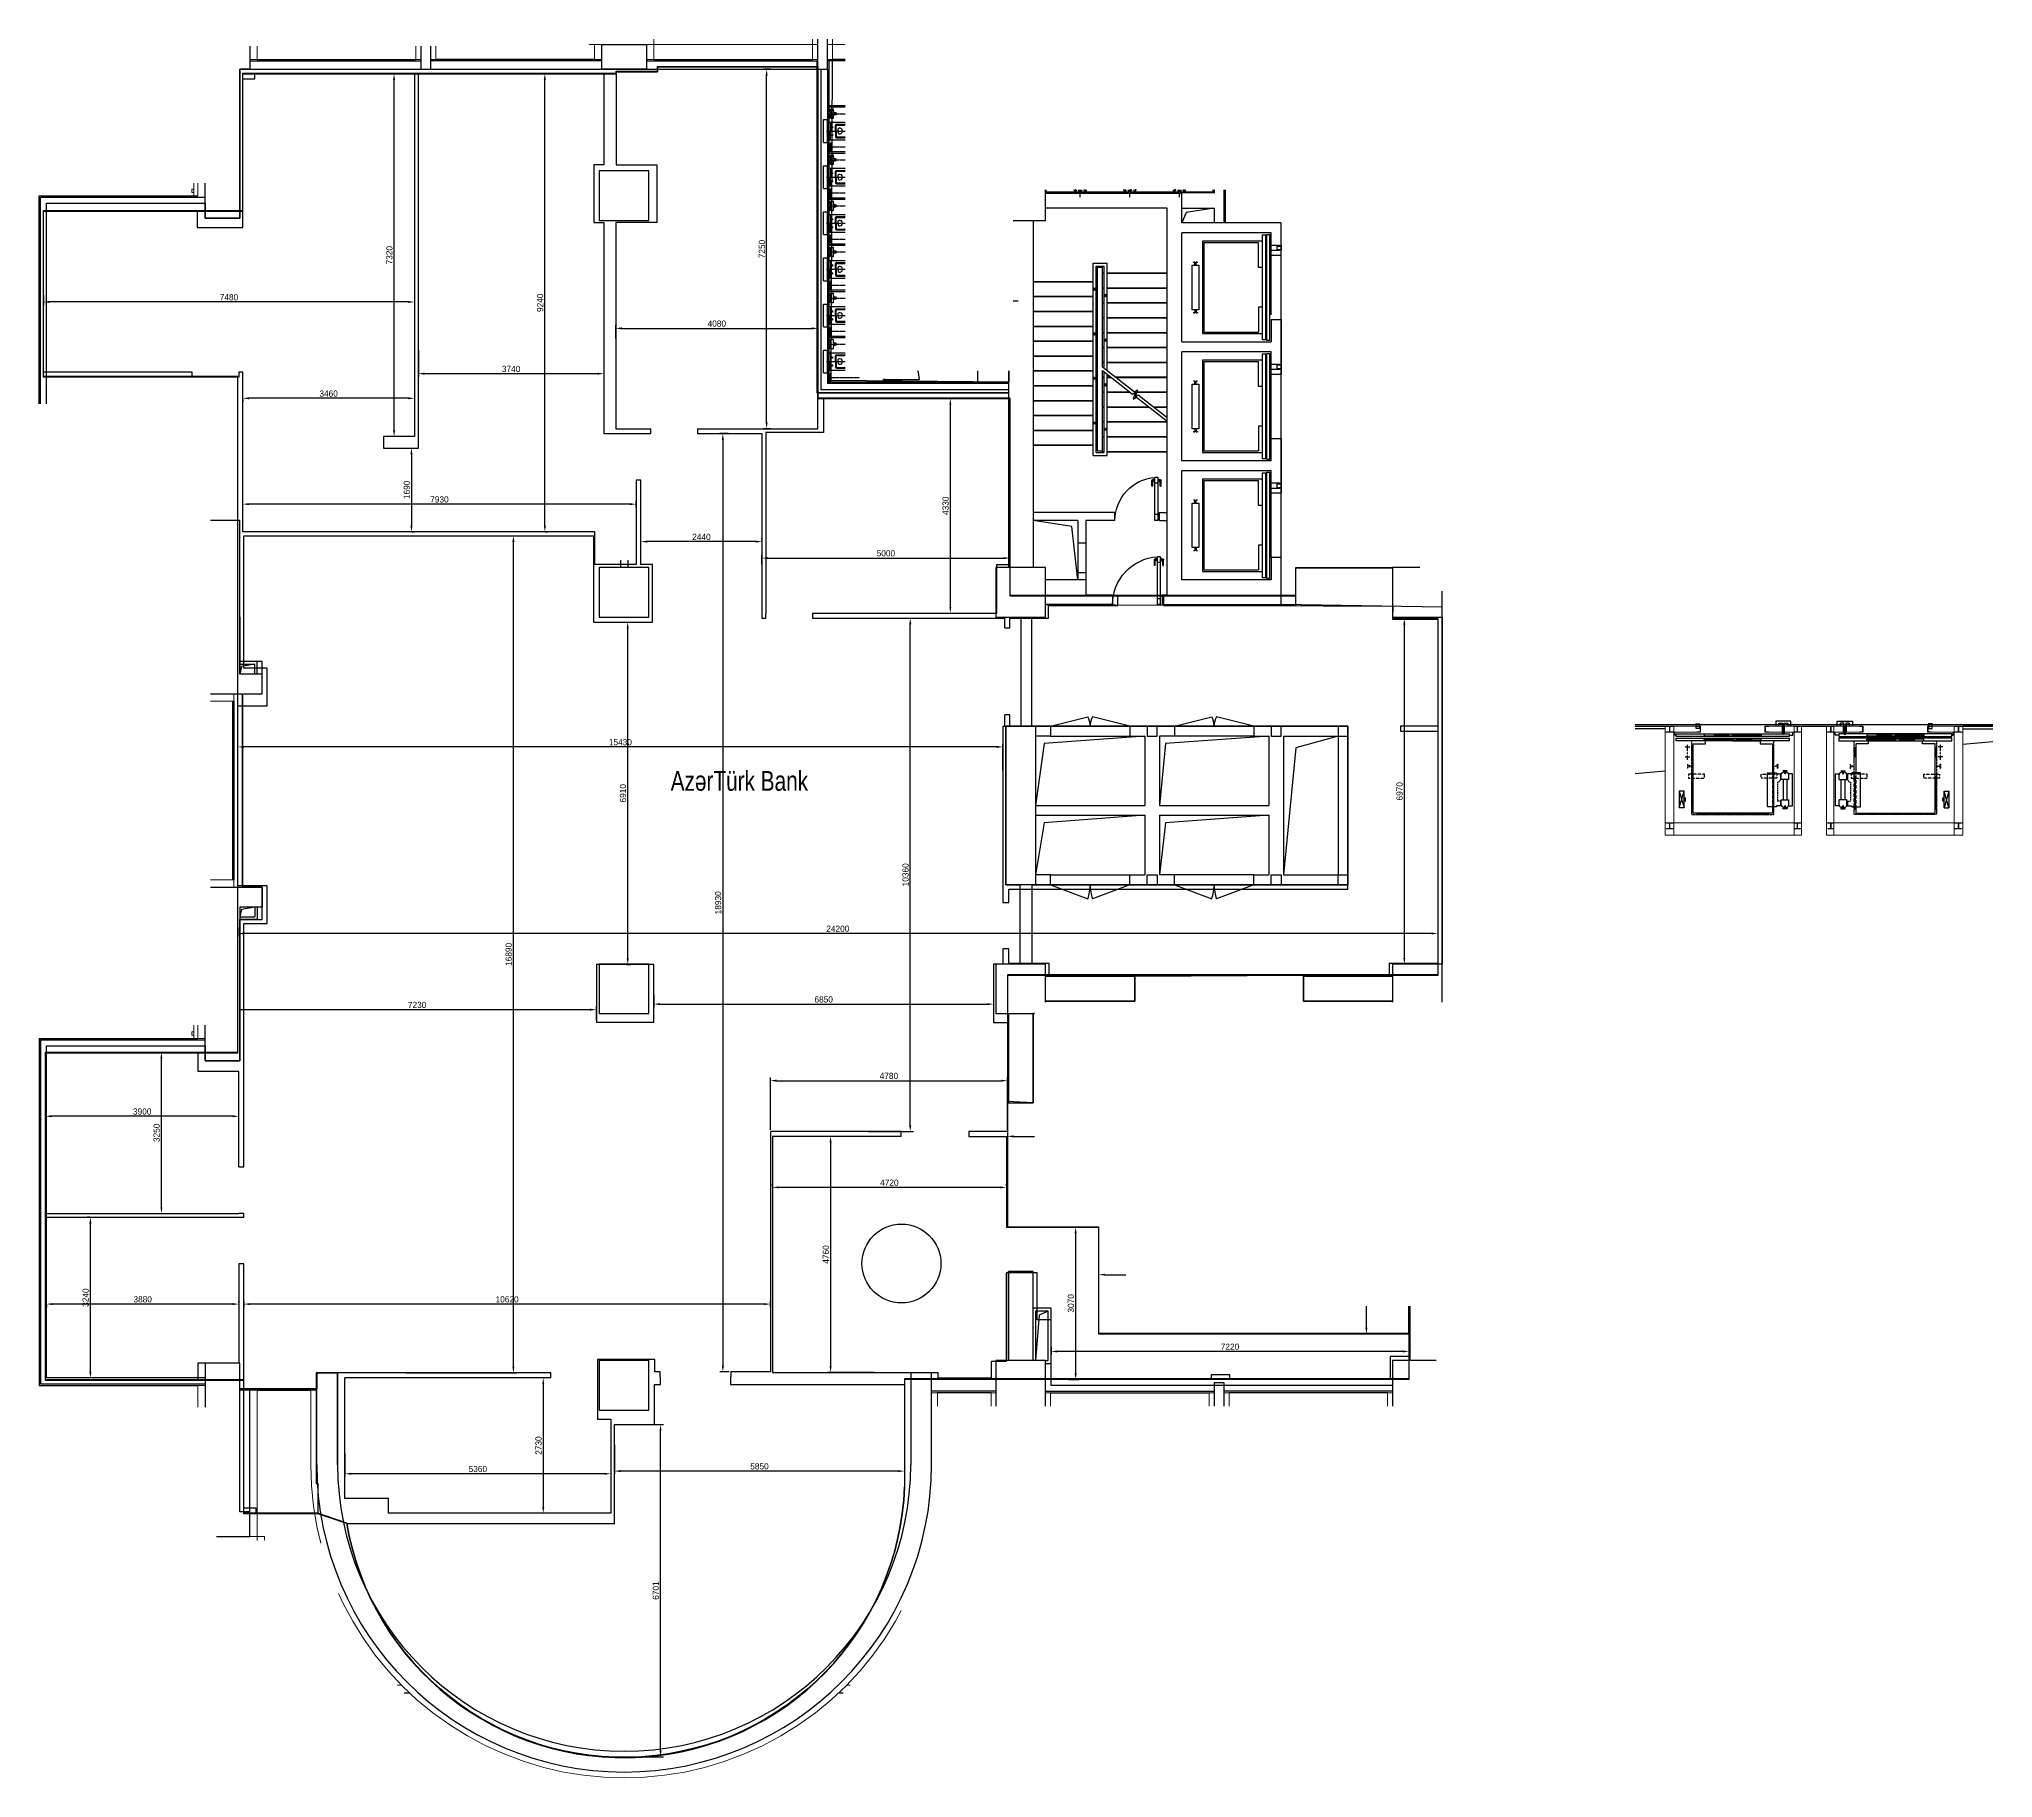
# Model space of a CAD drawing. Header units: millimetres. Extents: x 1339815 to 1379223, y -5788 to 29292.
import ezdxf

# ---------------------------------------------------------------- set-up
doc = ezdxf.new("R2010")
doc.units = ezdxf.units.MM
for name, pattern in [('CENTER2', [1.125, 0.75, -0.125, 0.125, -0.125]), ('DASHDOT2', [12.7, 6.35, -3.175, 0, -3.175]), ('DIVIDE', [1.25, 0.5, -0.25, 0, -0.25, 0, -0.25]), ('HIDDEN', [0.375, 0.25, -0.125]), ('HIDDEN2', [4.7625, 3.175, -1.5875]), ('PHANTOM', [2.5, 1.25, -0.25, 0.25, -0.25, 0.25, -0.25])]:
    doc.linetypes.add(name, pattern=pattern)
for name, color, linetype in [('Baca', 7, 'Continuous'), ('Divar-esas', 7, 'Continuous'), ('Divar-komek', 7, 'Continuous'), ('Kafel', 7, 'Continuous'), ('Lift', 7, 'Continuous'), ('Meheccer', 7, 'Continuous'), ('OFFICE_BOUNDARY', 3, 'Continuous'), ('Pencere', 7, 'Continuous'), ('Pillekan', 7, 'Continuous'), ('plita 2', 7, 'Continuous'), ('Qapi', 7, 'Continuous'), ('Santexnika', 7, 'Continuous'), ('sutun1', 7, 'Continuous'), ('Tavan', 7, 'Continuous')]:
    doc.layers.add(name, color=color, linetype=linetype)
for name, color, linetype, lineweight in [('Fasad detali', 37, 'Continuous', 20), ('Metalkonstruksiya', 206, 'Continuous', 9), ('obl. mis', 205, 'Continuous', 18), ('syse', 135, 'Continuous', 15)]:
    doc.layers.add(name, color=color, linetype=linetype, lineweight=lineweight)
doc.layers.add('obl. keramogranit', color=138, linetype='Continuous', lineweight=18, true_color=0x005252)
doc.layers.add('plita', color=182, linetype='Continuous', lineweight=5, true_color=0x3a07c5)
doc.styles.add('Yazilar', font='txt', dxfattribs={"width": 0.75})

msp = doc.modelspace()

# ---------------------------------------------------------------- texts
at = {"color": 0, "transparency": 16777216, "char_height": 125, "attachment_point": 5, "rotation": 90}
for s, insert in [('7250', (1354394, 25057)), ('7320', (1346881, 24932)), ('9240', (1349921, 23972)), ('1690', (1347231, 20197)), ('4330', (1358099, 19877)), ('6910', (1351593, 14077)), ('6970', (1367256, 14117)), ('10360', (1357291, 12432)), ('18930', (1353511, 11867)), ('16890', (1349287, 10827)), ('3250', (1342187, 7227)), ('4760', (1355684, 4772)), ('3240', (1340755, 3902)), ('3070', (1360627, 3787)), ('2730', (1349889, 917)), ('6701', (1352255, -2008))]:
    msp.add_mtext(s, dxfattribs=dict(at, insert=insert))
at = {"color": 0, "transparency": 16777216, "char_height": 125, "attachment_point": 5}
for s, insert in [('7480', (1343645, 24083)), ('4080', (1353485, 23551)), ('3740', (1349335, 22637)), ('3460', (1345655, 22140)), ('7930', (1347890, 20005)), ('2440', (1353175, 19249)), ('5000', (1356895, 18917)), ('15430', (1351540, 15107)), ('24200', (1355925, 11343)), ('7230', (1347440, 9806)), ('6850', (1355640, 9918)), ('4780', (1356955, 8374)), ('3900', (1341895, 7656)), ('4720', (1356965, 6221)), ('3880', (1341905, 3867)), ('10620', (1349255, 3867)), ('7220', (1363835, 2911)), ('5360', (1348665, 444)), ('5850', (1354345, 498))]:
    msp.add_mtext(s, dxfattribs=dict(at, insert=insert))
at = {"layer": 'Divar-esas', "insert": (1352554, 14527), "char_height": 400, "attachment_point": 1, "style": 'Yazilar'}
msp.add_mtext_dynamic_manual_height_columns('{\\f@Arial Unicode MS|b0|i0|c0|p34;AzərTürk Bank}', width=5488.74, gutter_width=250, heights=[-407], dxfattribs=at)

# ---------------------------------------------------------------- linework, layer by layer
at = {"color": 18, "lineweight": -3, "true_color": 0x000000}
for p, q in [((1343925, 25832), (1343925, 28602)), ((1343925, 28602), (1351455, 28602)), ((1343925, 25822), (1343925, 28592)), ((1343925, 28592), (1351455, 28592)), ((1351455, 28602), (1351455, 28642)), ((1351455, 28642), (1352285, 28642)), ((1351455, 28592), (1351455, 28632)), ((1351455, 28632), (1352285, 28632)), ((1352285, 28642), (1352285, 28742)), ((1352285, 28742), (1355525, 28742)), ((1352285, 28632), (1352285, 28732)), ((1352285, 28732), (1355525, 28732)), ((1355525, 28742), (1355525, 22052)), ((1355525, 28732), (1355525, 22042)), ((1339905, 22482), (1339905, 25832)), ((1339905, 25832), (1343925, 25832)), ((1339905, 22472), (1339905, 25822)), ((1339905, 25822), (1343925, 25822)), ((1343825, 22482), (1339905, 22482)), ((1343825, 22472), (1339905, 22472)), ((1343825, 8852), (1343825, 22482)), ((1343825, 8842), (1343825, 22472)), ((1355525, 22052), (1359395, 22052)), ((1355525, 22042), (1359395, 22042)), ((1359395, 22052), (1359395, 18072)), ((1359395, 22042), (1359395, 18062)), ((1365165, 18072), (1365165, 18632)), ((1365165, 18632), (1367115, 18632)), ((1365165, 18062), (1365165, 18622)), ((1365165, 18622), (1367115, 18622)), ((1367115, 18632), (1367115, 17602)), ((1367115, 18622), (1367115, 17592)), ((1359395, 18072), (1365165, 18072)), ((1359395, 18062), (1365165, 18062)), ((1367115, 17602), (1368025, 17602)), ((1367115, 17592), (1368025, 17592)), ((1368025, 17602), (1368025, 10412)), ((1368025, 17592), (1368025, 10402)), ((1368025, 10412), (1359345, 10412)), ((1359345, 10412), (1359345, 5332)), ((1368025, 10402), (1359345, 10402)), ((1359345, 10402), (1359345, 5322)), ((1365315, 10402), (1361915, 10382)), ((1361915, 10382), (1361915, 9882)), ((1365315, 9882), (1365315, 10402)), ((1361915, 9882), (1360115, 9882)), ((1360115, 9882), (1360115, 9862)), ((1367115, 9882), (1365315, 9882)), ((1367115, 9862), (1367115, 9882)), ((1359895, 9632), (1359865, 9632)), ((1359865, 9632), (1359865, 7832)), ((1339945, 2242), (1339945, 8852)), ((1339945, 8852), (1343825, 8852)), ((1339945, 2232), (1339945, 8842)), ((1339945, 8842), (1343825, 8842)), ((1359865, 7832), (1359345, 7862)), ((1359345, 7862), (1359345, 5322)), ((1359325, 5322), (1361185, 5322)), ((1359345, 5332), (1361185, 5332)), ((1359345, 5322), (1361185, 5322)), ((1361185, 5332), (1361185, 3182)), ((1361185, 5322), (1361185, 3172)), ((1361185, 5322), (1361185, 3182)), ((1367445, 3172), (1367445, 3732)), ((1361185, 3182), (1367445, 3182)), ((1361185, 3182), (1367445, 3172)), ((1361185, 3172), (1367445, 3172)), ((1367445, 3182), (1367445, 2262)), ((1367445, 3172), (1367445, 2252)), ((1343945, 2242), (1339945, 2242)), ((1343945, 2232), (1339945, 2232)), ((1343945, -448), (1343945, 2242)), ((1343945, -458), (1343945, 2232)), ((1367445, 2262), (1357270, 2262)), ((1357270, 2262), (1357270, 82)), ((1367445, 2252), (1357270, 2252)), ((1357270, 2252), (1357270, 72)), ((1345435, -448), (1343945, -448)), ((1345435, -458), (1343945, -458)), ((1346020, -648), (1345435, -448)), ((1346020, -658), (1345435, -458))]:
    msp.add_line(p, q, dxfattribs=at)
at = {"color": 1, "lineweight": 30}
for p, q in [((1343925, 25822), (1343925, 28592)), ((1343925, 28592), (1351455, 28592)), ((1351455, 28592), (1351455, 28632)), ((1351455, 28632), (1352285, 28632)), ((1352285, 28632), (1352285, 28732)), ((1352285, 28732), (1355525, 28732)), ((1355525, 28732), (1355525, 22042)), ((1339905, 22472), (1339905, 25822)), ((1339905, 25822), (1343925, 25822)), ((1343825, 22472), (1339905, 22472)), ((1343825, 8842), (1343825, 22472)), ((1355525, 22042), (1359395, 22042)), ((1359395, 22042), (1359395, 18062)), ((1365165, 18062), (1365165, 18622)), ((1365165, 18622), (1367115, 18622)), ((1367115, 18622), (1367115, 17592)), ((1359395, 18062), (1365165, 18062)), ((1367115, 17592), (1368025, 17592)), ((1368025, 17592), (1368025, 10402)), ((1368025, 10402), (1359345, 10402)), ((1359345, 10402), (1359345, 5322)), ((1365315, 10402), (1361915, 10382)), ((1361915, 10382), (1361915, 9882)), ((1365315, 9882), (1365315, 10402)), ((1361915, 9882), (1360115, 9882)), ((1360115, 9882), (1360115, 9862)), ((1367115, 9882), (1365315, 9882)), ((1367115, 9862), (1367115, 9882)), ((1359895, 9632), (1359865, 9632)), ((1359865, 9632), (1359865, 7832)), ((1339945, 2232), (1339945, 8842)), ((1339945, 8842), (1343825, 8842)), ((1359865, 7832), (1359345, 7862)), ((1359345, 7862), (1359345, 5322)), ((1359325, 5322), (1361185, 5322)), ((1359345, 5322), (1361185, 5322)), ((1361185, 5322), (1361185, 3172)), ((1361185, 5322), (1361185, 3182)), ((1367445, 3172), (1367445, 3732)), ((1361185, 3182), (1367445, 3172)), ((1361185, 3172), (1367445, 3172)), ((1367445, 3172), (1367445, 2252)), ((1343945, 2232), (1339945, 2232)), ((1343945, -458), (1343945, 2232)), ((1367445, 2252), (1357270, 2252)), ((1357270, 2252), (1357270, 72)), ((1345435, -458), (1343945, -458)), ((1346020, -658), (1345435, -458))]:
    msp.add_line(p, q, dxfattribs=at)
for p, q in [((1343925, 25492), (1343925, 28492)), ((1343925, 28492), (1344165, 28492)), ((1344165, 28492), (1344165, 28592)), ((1344165, 28592), (1347385, 28592)), ((1347385, 28592), (1347385, 21272)), ((1347465, 21042), (1347465, 28592)), ((1347465, 28592), (1351205, 28592)), ((1351205, 28592), (1351205, 26752)), ((1351205, 26752), (1351005, 26752)), ((1351005, 26752), (1351005, 25592)), ((1339905, 22572), (1339905, 25822)), ((1339905, 25822), (1343005, 25822)), ((1343005, 25822), (1343005, 25492)), ((1343005, 25492), (1343925, 25492)), ((1351005, 25592), (1351205, 25592)), ((1351205, 25592), (1351205, 21332)), ((1363126, 24792), (1363100, 24792)), ((1363100, 24788), (1363100, 24792)), ((1363122, 24788), (1363100, 24788)), ((1363126, 24736), (1363126, 24784)), ((1363130, 24740), (1363130, 24788)), ((1363150, 24732), (1363130, 24732)), ((1363146, 24736), (1363134, 24736)), ((1363150, 24740), (1363150, 24788)), ((1363180, 24792), (1363154, 24792)), ((1363154, 24736), (1363154, 24784)), ((1363180, 24788), (1363158, 24788)), ((1363180, 24788), (1363180, 24792)), ((1363100, 23776), (1363100, 23772)), ((1363100, 23776), (1363122, 23776)), ((1363100, 23772), (1363126, 23772)), ((1363126, 23828), (1363126, 23780)), ((1363130, 23832), (1363150, 23832)), ((1363130, 23824), (1363130, 23776)), ((1363134, 23828), (1363146, 23828)), ((1363150, 23824), (1363150, 23776)), ((1363154, 23828), (1363154, 23780)), ((1363154, 23772), (1363180, 23772)), ((1363158, 23776), (1363180, 23776)), ((1363180, 23776), (1363180, 23772)), ((1342905, 22572), (1339905, 22572)), ((1342905, 22472), (1342905, 22572)), ((1343845, 22472), (1342905, 22472)), ((1343925, 22572), (1343845, 22572)), ((1343845, 22572), (1343845, 22472)), ((1343925, 19352), (1343925, 22572)), ((1363126, 22392), (1363100, 22392)), ((1363100, 22388), (1363100, 22392)), ((1363122, 22388), (1363100, 22388)), ((1363126, 22336), (1363126, 22384)), ((1363130, 22340), (1363130, 22388)), ((1363150, 22332), (1363130, 22332)), ((1363146, 22336), (1363134, 22336)), ((1363150, 22340), (1363150, 22388)), ((1363180, 22392), (1363154, 22392)), ((1363154, 22336), (1363154, 22384)), ((1363180, 22388), (1363158, 22388)), ((1363180, 22388), (1363180, 22392)), ((1351205, 21332), (1351855, 21332)), ((1363100, 21376), (1363100, 21372)), ((1363100, 21376), (1363122, 21376)), ((1363100, 21372), (1363126, 21372)), ((1363126, 21428), (1363126, 21380)), ((1363130, 21432), (1363150, 21432)), ((1363130, 21424), (1363130, 21376)), ((1363134, 21428), (1363146, 21428)), ((1363150, 21424), (1363150, 21376)), ((1363154, 21428), (1363154, 21380)), ((1363154, 21372), (1363180, 21372)), ((1363158, 21376), (1363180, 21376)), ((1363180, 21376), (1363180, 21372)), ((1347385, 21272), (1346765, 21272)), ((1346765, 21272), (1346765, 21042)), ((1346765, 21042), (1347465, 21042)), ((1351855, 20392), (1351855, 18692)), ((1363126, 19992), (1363100, 19992)), ((1363100, 19988), (1363100, 19992)), ((1363122, 19988), (1363100, 19988)), ((1363126, 19936), (1363126, 19984)), ((1363130, 19940), (1363130, 19988)), ((1363150, 19932), (1363130, 19932)), ((1363146, 19936), (1363134, 19936)), ((1363150, 19940), (1363150, 19988)), ((1363180, 19992), (1363154, 19992)), ((1363154, 19936), (1363154, 19984)), ((1363180, 19988), (1363158, 19988)), ((1363180, 19988), (1363180, 19992)), ((1351025, 19352), (1343925, 19352)), ((1351025, 18692), (1351025, 19352)), ((1363100, 18976), (1363100, 18972)), ((1363100, 18976), (1363122, 18976)), ((1363100, 18972), (1363126, 18972)), ((1363126, 19028), (1363126, 18980)), ((1363130, 19032), (1363150, 19032)), ((1363130, 19024), (1363130, 18976)), ((1363134, 19028), (1363146, 19028)), ((1363150, 19024), (1363150, 18976)), ((1363154, 19028), (1363154, 18980)), ((1363154, 18972), (1363180, 18972)), ((1363158, 18976), (1363180, 18976)), ((1363180, 18976), (1363180, 18972)), ((1351855, 18692), (1351025, 18692)), ((1367115, 18622), (1367115, 17592)), ((1367115, 17592), (1368025, 17592)), ((1368025, 17592), (1368025, 15432)), ((1368025, 15432), (1367275, 15432)), ((1367275, 15432), (1367275, 15332)), ((1358565, 7152), (1359325, 7152)), ((1359325, 7152), (1359325, 5322)), ((1359325, 5322), (1361185, 5322)), ((1361185, 5322), (1361185, 3172)), ((1359945, 4402), (1359325, 4402)), ((1359945, 3452), (1359945, 4402)), ((1360225, 3452), (1359945, 3452)), ((1360225, 2252), (1360225, 3452)), ((1361185, 3172), (1367445, 3172)), ((1367445, 3172), (1367445, 2712)), ((1367445, 2712), (1367065, 2712)), ((1367065, 2712), (1367065, 2252)), ((1363455, 2252), (1360225, 2252)), ((1363835, 2342), (1363455, 2342)), ((1363455, 2342), (1363455, 2252)), ((1363835, 2252), (1363835, 2342)), ((1367065, 2252), (1363835, 2252))]:
    msp.add_line(p, q)
at = {"color": 0, "lineweight": -2, "transparency": 16777216}
for p, q in [((1347044, 28592), (1346913, 28592)), ((1346976, 21397), (1346976, 28467)), ((1350016, 19477), (1350016, 28467)), ((1350025, 28592), (1350078, 28592)), ((1354571, 28682), (1354427, 28682)), ((1354489, 21557), (1354489, 28557)), ((1339905, 24126), (1339905, 23926)), ((1347385, 24115), (1347385, 23926)), ((1347260, 23988), (1340030, 23988)), ((1351445, 23250), (1351445, 23519)), ((1351570, 23456), (1355400, 23456)), ((1355525, 23250), (1355525, 23519)), ((1347465, 23019), (1347465, 22479)), ((1351205, 22894), (1351205, 22479)), ((1351080, 22542), (1347590, 22542)), ((1343925, 22025), (1343925, 21983)), ((1347260, 22045), (1344050, 22045)), ((1347385, 22025), (1347385, 21983)), ((1357746, 22042), (1358257, 22042)), ((1358194, 21917), (1358194, 17837)), ((1353714, 21332), (1353544, 21332)), ((1354571, 21432), (1354427, 21432)), ((1347044, 21272), (1346913, 21272)), ((1347324, 21042), (1347389, 21042)), ((1347326, 20917), (1347326, 19477)), ((1353606, 21207), (1353606, 2527)), ((1343925, 19839), (1343925, 19972)), ((1351730, 19910), (1344050, 19910)), ((1351855, 19839), (1351855, 19972)), ((1347324, 19352), (1347389, 19352)), ((1350025, 19352), (1350078, 19352)), ((1347212, 19272), (1349444, 19272)), ((1349382, 2507), (1349382, 19147)), ((1351955, 19185), (1351955, 19216)), ((1354270, 19154), (1352080, 19154)), ((1354395, 19185), (1354395, 19216)), ((1354395, 18689), (1354395, 18884)), ((1354520, 18822), (1359270, 18822)), ((1359395, 18689), (1359395, 18884)), ((1351666, 17532), (1351750, 17532)), ((1351688, 10747), (1351688, 17407)), ((1356546, 17612), (1357449, 17612)), ((1357386, 7377), (1357386, 17487)), ((1357746, 17712), (1358257, 17712)), ((1367539, 17602), (1367288, 17602)), ((1367351, 17477), (1367351, 10757)), ((1343825, 14538), (1343825, 15075)), ((1359130, 15012), (1343950, 15012)), ((1359255, 14538), (1359255, 15075)), ((1343825, 11378), (1343825, 11186)), ((1367900, 11248), (1343950, 11248)), ((1368025, 11378), (1368025, 11186)), ((1351666, 10622), (1351750, 10622)), ((1367584, 10632), (1367288, 10632)), ((1352215, 10011), (1352215, 9760)), ((1359065, 10011), (1359065, 9760)), ((1366506, 9882), (1366649, 9882)), ((1343825, 9494), (1343825, 9773)), ((1350930, 9711), (1343950, 9711)), ((1351055, 9494), (1351055, 9773)), ((1352340, 9823), (1358940, 9823)), ((1341916, 8852), (1342345, 8852)), ((1342283, 5727), (1342283, 8727)), ((1354565, 7284), (1354565, 8341)), ((1354690, 8279), (1359220, 8279)), ((1359345, 7284), (1359345, 8341)), ((1339945, 7534), (1339945, 7624)), ((1343720, 7561), (1340070, 7561)), ((1343845, 7534), (1343845, 7624)), ((1359345, 7557), (1359345, 7093)), ((1356660, 7152), (1355717, 7152)), ((1356546, 7252), (1357449, 7252)), ((1355779, 7027), (1355779, 2517)), ((1354605, 6157), (1354605, 6189)), ((1359200, 6126), (1354730, 6126)), ((1359325, 6157), (1359325, 6189)), ((1340837, 5522), (1340788, 5522)), ((1341926, 5602), (1342345, 5602)), ((1340850, 2407), (1340850, 5397)), ((1360586, 5322), (1360785, 5322)), ((1360722, 5197), (1360722, 2377)), ((1361185, 4479), (1361185, 4303)), ((1339965, 3740), (1339965, 3709)), ((1343720, 3772), (1340090, 3772)), ((1343845, 3803), (1343845, 3834)), ((1343945, 3826), (1343945, 3709)), ((1354440, 3772), (1344070, 3772)), ((1354565, 3717), (1354565, 3834)), ((1366506, 3172), (1366649, 3172)), ((1360225, 2911), (1360225, 2754)), ((1367320, 2816), (1360350, 2816)), ((1367445, 2911), (1367445, 2754)), ((1347212, 2382), (1349444, 2382)), ((1353734, 2402), (1353544, 2402)), ((1356660, 2392), (1355717, 2392)), ((1340837, 2282), (1340788, 2282)), ((1350104, 2282), (1349921, 2282)), ((1349984, 2157), (1349984, -323)), ((1360586, 2252), (1360785, 2252)), ((1352006, 1342), (1352412, 1342)), ((1352350, -5234), (1352350, 1217)), ((1351420, 935), (1351420, 340)), ((1357270, 935), (1357270, 340)), ((1345985, 754), (1345985, 286)), ((1351345, 754), (1351345, 286)), ((1357145, 402), (1351545, 402)), ((1351220, 348), (1346110, 348)), ((1350104, -448), (1349921, -448)), ((1352006, -5359), (1352412, -5359))]:
    msp.add_line(p, q, dxfattribs=at)
at = {"color": 0, "lineweight": -2}
for p, q in [((1359470, 7155), (1359895, 7155)), ((1361310, 4365), (1361735, 4365)), ((1366586, 3297), (1366586, 3732))]:
    msp.add_line(p, q, dxfattribs=at)
for points in [[(1353095, 21432), (1355525, 21432), (1355525, 28682), (1355525, 28732), (1352285, 28732), (1352285, 28632), (1351455, 28632), (1351455, 26752), (1352275, 26752), (1352275, 25592), (1351445, 25592), (1351445, 21432), (1352155, 21432)], [(1355415, 17712), (1359135, 17712), (1359135, 18692), (1359395, 18692), (1359395, 22042), (1355635, 22042), (1355635, 21352), (1354475, 21352), (1354475, 17712)], [(1351855, 21332), (1351955, 21332), (1352155, 21332), (1352155, 21432)], [(1353095, 21432), (1353095, 21332), (1354395, 21332), (1354395, 21332), (1354395, 21332), (1354395, 21332), (1354395, 17612)], [(1343945, 19272), (1350995, 19272), (1350995, 17532), (1352185, 17532), (1352185, 18692), (1351955, 18692), (1351955, 20392), (1351855, 20392)], [(1343945, 16602), (1343945, 19272)], [(1365165, 17862), (1365165, 18622)], [(1359295, 17412), (1359395, 17412), (1359395, 17612), (1360175, 17612), (1360175, 17862), (1361575, 17862), (1361575, 18062), (1362495, 18062), (1362495, 17862), (1365165, 17862)], [(1354395, 17612), (1354475, 17612), (1354475, 17712)], [(1355415, 17712), (1355415, 17612), (1359295, 17612)], [(1359295, 17412), (1359295, 17612)], [(1343845, 6542), (1343945, 6542), (1343945, 11452), (1344415, 11452), (1344415, 12212), (1343825, 12212), (1343825, 15842), (1344415, 15842), (1344415, 16602), (1343945, 16602)], [(1359255, 15432), (1359255, 15392), (1359255, 11872)], [(1359255, 15432), (1359295, 15432)], [(1366215, 15332), (1366215, 15432), (1359395, 15432), (1359395, 15662), (1359295, 15662)], [(1359295, 15432), (1359295, 15662)], [(1367275, 15332), (1368025, 15332), (1368025, 10642), (1367045, 10642), (1367045, 10402), (1360185, 10402), (1360185, 10642), (1359375, 10642), (1359375, 10942), (1359255, 10942)], [(1359255, 11872), (1359375, 11872), (1359375, 12142), (1366215, 12142), (1366215, 15332)], [(1359255, 10942), (1359255, 10632), (1359065, 10632), (1359065, 9452), (1359345, 9452), (1359345, 7252), (1358565, 7252), (1358565, 7152)], [(1352215, 9462), (1352215, 10622), (1351055, 10622), (1351055, 9462), (1352215, 9462)], [(1343845, 6542), (1343845, 8462), (1343025, 8462), (1343025, 8842), (1339945, 8842), (1339945, 5602), (1343845, 5602)], [(1357205, 7152), (1357205, 7252), (1354565, 7252), (1354565, 2402), (1353765, 2402), (1353765, 2302), (1353760, 2302)], [(1357205, 7152), (1354605, 7152), (1354605, 2392), (1357945, 2392), (1357945, 2282), (1359025, 2282), (1359025, 2622), (1359325, 2622), (1359325, 4402)], [(1343845, 4582), (1343845, 2582), (1343015, 2582), (1343015, 2232), (1339945, 2232), (1339945, 5522), (1343845, 5522)], [(1343845, 5522), (1343945, 5522), (1343945, 5602), (1343845, 5602)], [(1350135, 2282), (1350135, 2382), (1345405, 2382), (1345405, 152), (1345435, 152), (1345435, -458), (1344195, -458), (1344195, -348), (1343945, -348), (1343945, 4582), (1343845, 4582)], [(1352350, 2302), (1352345, 2302), (1352345, 2402), (1352235, 2402), (1352235, 2652), (1351075, 2652), (1351075, 2382), (1351075, 2282)], [(1351075, 2282), (1351075, 1452), (1351345, 1452), (1351345, -448), (1346865, -448), (1346865, -148), (1345985, -148), (1345985, 2282)], [(1350135, 2282), (1345985, 2282)], [(1346020, -658), (1351420, -658), (1351420, 1342), (1352230, 1342), (1352230, 2152), (1352350, 2152), (1352350, 2302)], [(1353760, 2302), (1353760, 2152), (1357270, 2152), (1357270, 72)], [(1346020, -648), (1346072, -914), (1346135, -1175), (1346210, -1430), (1346296, -1680), (1346393, -1924), (1346501, -2162), (1346619, -2394), (1346747, -2619), (1346885, -2837), (1347032, -3048), (1347188, -3251), (1347352, -3447), (1347525, -3635), (1347707, -3814), (1347895, -3985), (1348092, -4148), (1348295, -4302), (1348505, -4446), (1348722, -4581), (1348944, -4706), (1349173, -4821), (1349406, -4926), (1349645, -5021), (1349889, -5105), (1350138, -5178), (1350390, -5239), (1350646, -5290), (1350906, -5328), (1351169, -5354), (1351435, -5368), (1351704, -5370), (1351975, -5359), (1352245, -5335), (1352511, -5299), (1352773, -5250), (1353030, -5190), (1353283, -5118), (1353530, -5036), (1353773, -4942), (1354010, -4838), (1354241, -4723), (1354465, -4598), (1354684, -4464), (1354895, -4320), (1355100, -4167), (1355297, -4005), (1355487, -3835), (1355668, -3656), (1355842, -3470), (1356007, -3276), (1356164, -3074), (1356311, -2865), (1356449, -2650), (1356577, -2428), (1356696, -2200), (1356804, -1966), (1356902, -1727), (1356989, -1482), (1357065, -1232), (1357130, -977), (1357183, -718), (1357225, -455), (1357254, -188), (1357270, 82)], [(1346020, -658), (1346072, -924), (1346135, -1185), (1346210, -1440), (1346296, -1690), (1346393, -1934), (1346501, -2172), (1346619, -2404), (1346747, -2629), (1346885, -2847), (1347032, -3058), (1347188, -3261), (1347352, -3457), (1347525, -3645), (1347707, -3824), (1347895, -3995), (1348092, -4158), (1348295, -4312), (1348505, -4456), (1348722, -4591), (1348944, -4716), (1349173, -4831), (1349406, -4936), (1349645, -5031), (1349889, -5115), (1350138, -5188), (1350390, -5249), (1350646, -5300), (1350906, -5338), (1351169, -5364), (1351435, -5378), (1351704, -5380), (1351975, -5369), (1352245, -5345), (1352511, -5309), (1352773, -5260), (1353030, -5200), (1353283, -5128), (1353530, -5046), (1353773, -4952), (1354010, -4848), (1354241, -4733), (1354465, -4608), (1354684, -4474), (1354895, -4330), (1355100, -4177), (1355297, -4015), (1355487, -3845), (1355668, -3666), (1355842, -3480), (1356007, -3286), (1356164, -3084), (1356311, -2875), (1356449, -2660), (1356577, -2438), (1356696, -2210), (1356804, -1976), (1356902, -1737), (1356989, -1492), (1357065, -1242), (1357130, -987), (1357183, -728), (1357225, -465), (1357254, -198), (1357270, 72)], [(1346020, -658), (1346072, -924), (1346135, -1185), (1346210, -1440), (1346296, -1690), (1346393, -1934), (1346501, -2172), (1346619, -2404), (1346747, -2629), (1346885, -2847), (1347032, -3058), (1347188, -3261), (1347352, -3457), (1347525, -3645), (1347707, -3824), (1347895, -3995), (1348092, -4158), (1348295, -4312), (1348505, -4456), (1348722, -4591), (1348944, -4716), (1349173, -4831), (1349406, -4936), (1349645, -5031), (1349889, -5115), (1350138, -5188), (1350390, -5249), (1350646, -5300), (1350906, -5338), (1351169, -5364), (1351435, -5378), (1351704, -5380), (1351975, -5369), (1352245, -5345), (1352511, -5309), (1352773, -5260), (1353030, -5200), (1353283, -5128), (1353530, -5046), (1353773, -4952), (1354010, -4848), (1354241, -4733), (1354465, -4608), (1354684, -4474), (1354895, -4330), (1355100, -4177), (1355297, -4015), (1355487, -3845), (1355668, -3666), (1355842, -3480), (1356007, -3286), (1356164, -3084), (1356311, -2875), (1356449, -2660), (1356577, -2438), (1356696, -2210), (1356804, -1976), (1356902, -1737), (1356989, -1492), (1357065, -1242), (1357130, -987), (1357183, -728), (1357225, -465), (1357254, -198), (1357270, 72)], [(1346020, -658), (1346072, -924), (1346135, -1185), (1346210, -1440), (1346296, -1690), (1346393, -1934), (1346501, -2172), (1346619, -2404), (1346747, -2629), (1346885, -2847), (1347032, -3058), (1347188, -3261), (1347352, -3457), (1347525, -3645), (1347707, -3824), (1347895, -3995), (1348092, -4158), (1348295, -4312), (1348505, -4456), (1348722, -4591), (1348944, -4716), (1349173, -4831), (1349406, -4936), (1349645, -5031), (1349889, -5115), (1350138, -5188), (1350390, -5249), (1350646, -5300), (1350906, -5338), (1351169, -5364), (1351435, -5378), (1351704, -5380), (1351975, -5369), (1352245, -5345), (1352511, -5309), (1352773, -5260), (1353030, -5200), (1353283, -5128), (1353530, -5046), (1353773, -4952), (1354010, -4848), (1354241, -4733), (1354465, -4608), (1354684, -4474), (1354895, -4330), (1355100, -4177), (1355297, -4015), (1355487, -3845), (1355668, -3666), (1355842, -3480), (1356007, -3286), (1356164, -3084), (1356311, -2875), (1356449, -2660), (1356577, -2438), (1356696, -2210), (1356804, -1976), (1356902, -1737), (1356989, -1492), (1357065, -1242), (1357130, -987), (1357183, -728), (1357225, -465), (1357254, -198), (1357270, 72)]]:
    msp.add_lwpolyline(points)
at = {"lineweight": -3}
msp.add_lwpolyline([(1359315, 15432), (1366215, 15432), (1366215, 12232), (1359315, 12232)], close=True, dxfattribs=at)
msp.add_lwpolyline([(1359315, 15432), (1366215, 15432), (1366215, 12232), (1359315, 12232)], close=True, dxfattribs=at)
at = {"color": 1}
msp.add_circle((1357208, 4591), 796, dxfattribs=at)
at = {"extrusion": (0, 0, -1)}
for centre, start, end in [((-1363122, 24784), 90, 180), ((-1363126, 24788), 90, 180), ((-1363130, 24736), -90, 0), ((-1363134, 24740), -90, 0), ((-1363146, 24740), 180, -90), ((-1363154, 24788), 0, 90), ((-1363150, 24736), 180, -90), ((-1363158, 24784), 0, 90), ((-1363122, 23780), 180, -90), ((-1363130, 23828), 0, 90), ((-1363126, 23776), 180, -90), ((-1363134, 23824), 0, 90), ((-1363146, 23824), 90, 180), ((-1363150, 23828), 90, 180), ((-1363154, 23776), -90, 0), ((-1363158, 23780), -90, 0), ((-1363122, 22384), 90, 180), ((-1363126, 22388), 90, 180), ((-1363130, 22336), -90, 0), ((-1363134, 22340), -90, 0), ((-1363146, 22340), 180, -90), ((-1363154, 22388), 0, 90), ((-1363150, 22336), 180, -90), ((-1363158, 22384), 0, 90), ((-1363122, 21380), 180, -90), ((-1363130, 21428), 0, 90), ((-1363126, 21376), 180, -90), ((-1363134, 21424), 0, 90), ((-1363146, 21424), 90, 180), ((-1363150, 21428), 90, 180), ((-1363154, 21376), -90, 0), ((-1363158, 21380), -90, 0), ((-1363122, 19984), 90, 180), ((-1363126, 19988), 90, 180), ((-1363130, 19936), -90, 0), ((-1363134, 19940), -90, 0), ((-1363146, 19940), 180, -90), ((-1363154, 19988), 0, 90), ((-1363150, 19936), 180, -90), ((-1363158, 19984), 0, 90), ((-1363122, 18980), 180, -90), ((-1363130, 19028), 0, 90), ((-1363126, 18976), 180, -90), ((-1363134, 19024), 0, 90), ((-1363146, 19024), 90, 180), ((-1363150, 19028), 90, 180), ((-1363154, 18976), -90, 0), ((-1363158, 18980), -90, 0)]:
    msp.add_arc(centre, 4, start, end, dxfattribs=at)
at = {"color": 0, "transparency": 16777216}
for points in [[(1346955, 28467), (1346996, 28467), (1346976, 28592)], [(1349995, 28467), (1350037, 28467), (1350016, 28592)], [(1354468, 28557), (1354510, 28557), (1354489, 28682)], [(1340030, 24009), (1340030, 23967), (1339905, 23988)], [(1347260, 24009), (1347260, 23967), (1347385, 23988)], [(1351570, 23477), (1351570, 23435), (1351445, 23456)], [(1355400, 23477), (1355400, 23435), (1355525, 23456)], [(1347590, 22563), (1347590, 22521), (1347465, 22542)], [(1351080, 22563), (1351080, 22521), (1351205, 22542)], [(1344050, 22066), (1344050, 22024), (1343925, 22045)], [(1347260, 22066), (1347260, 22024), (1347385, 22045)], [(1358174, 21917), (1358215, 21917), (1358194, 22042)], [(1346955, 21397), (1346996, 21397), (1346976, 21272)], [(1353585, 21207), (1353627, 21207), (1353606, 21332)], [(1354468, 21557), (1354510, 21557), (1354489, 21432)], [(1347305, 20917), (1347347, 20917), (1347326, 21042)], [(1344050, 19930), (1344050, 19889), (1343925, 19910)], [(1351730, 19930), (1351730, 19889), (1351855, 19910)], [(1347305, 19477), (1347347, 19477), (1347326, 19352)], [(1349995, 19477), (1350037, 19477), (1350016, 19352)], [(1349361, 19147), (1349403, 19147), (1349382, 19272)], [(1352080, 19175), (1352080, 19133), (1351955, 19154)], [(1354270, 19175), (1354270, 19133), (1354395, 19154)], [(1354520, 18842), (1354520, 18801), (1354395, 18822)], [(1359270, 18842), (1359270, 18801), (1359395, 18822)], [(1358174, 17837), (1358215, 17837), (1358194, 17712)], [(1351667, 17407), (1351709, 17407), (1351688, 17532)], [(1357365, 17487), (1357407, 17487), (1357386, 17612)], [(1367330, 17477), (1367372, 17477), (1367351, 17602)], [(1343950, 15033), (1343950, 14991), (1343825, 15012)], [(1359130, 15033), (1359130, 14991), (1359255, 15012)], [(1343950, 11269), (1343950, 11227), (1343825, 11248)], [(1367900, 11269), (1367900, 11227), (1368025, 11248)], [(1351667, 10747), (1351709, 10747), (1351688, 10622)], [(1367330, 10757), (1367372, 10757), (1367351, 10632)], [(1343950, 9732), (1343950, 9690), (1343825, 9711)], [(1350930, 9732), (1350930, 9690), (1351055, 9711)], [(1352340, 9844), (1352340, 9802), (1352215, 9823)], [(1358940, 9844), (1358940, 9802), (1359065, 9823)], [(1342262, 8727), (1342303, 8727), (1342283, 8852)], [(1354690, 8300), (1354690, 8258), (1354565, 8279)], [(1359220, 8300), (1359220, 8258), (1359345, 8279)], [(1340070, 7582), (1340070, 7541), (1339945, 7561)], [(1343720, 7582), (1343720, 7541), (1343845, 7561)], [(1355758, 7027), (1355800, 7027), (1355779, 7152)], [(1357365, 7377), (1357407, 7377), (1357386, 7252)], [(1359470, 7176), (1359470, 7134), (1359345, 7155)], [(1354730, 6147), (1354730, 6105), (1354605, 6126)], [(1359200, 6147), (1359200, 6105), (1359325, 6126)], [(1340829, 5397), (1340871, 5397), (1340850, 5522)], [(1342262, 5727), (1342303, 5727), (1342283, 5602)], [(1360701, 5197), (1360743, 5197), (1360722, 5322)], [(1361310, 4386), (1361310, 4345), (1361185, 4365)], [(1340090, 3792), (1340090, 3751), (1339965, 3772)], [(1343720, 3792), (1343720, 3751), (1343845, 3772)], [(1344070, 3792), (1344070, 3751), (1343945, 3772)], [(1354440, 3792), (1354440, 3751), (1354565, 3772)], [(1366565, 3297), (1366607, 3297), (1366586, 3172)], [(1360350, 2837), (1360350, 2796), (1360225, 2816)], [(1367320, 2837), (1367320, 2796), (1367445, 2816)], [(1340829, 2407), (1340871, 2407), (1340850, 2282)], [(1349361, 2507), (1349403, 2507), (1349382, 2382)], [(1353585, 2527), (1353627, 2527), (1353606, 2402)], [(1355758, 2517), (1355800, 2517), (1355779, 2392)], [(1360701, 2377), (1360743, 2377), (1360722, 2252)], [(1349963, 2157), (1350004, 2157), (1349984, 2282)], [(1352329, 1217), (1352370, 1217), (1352350, 1342)], [(1351545, 423), (1351545, 382), (1351420, 402)], [(1357145, 423), (1357145, 382), (1357270, 402)], [(1346110, 369), (1346110, 328), (1345985, 348)], [(1351220, 369), (1351220, 328), (1351345, 348)], [(1349963, -323), (1350004, -323), (1349984, -448)], [(1352329, -5234), (1352370, -5234), (1352350, -5359)]]:
    msp.add_solid(points, dxfattribs=at)
at = {"layer": 'Baca'}
for p, q in [((1360645, 19460), (1359865, 19582)), ((1360765, 18382), (1360645, 19460)), ((1378615, 15065), (1379223, 15120)), ((1372615, 14521), (1372008, 14466))]:
    msp.add_line(p, q, dxfattribs=at)
for points in [[(1363515, 25882), (1362950, 25791), (1362865, 25582)], [(1344165, 16682), (1343900, 16635), (1343865, 16482)], [(1362115, 15232), (1360086, 15082), (1359915, 13832)], [(1364615, 15232), (1362536, 15082), (1362415, 13832)], [(1366015, 15232), (1365160, 14996), (1364915, 12432)], [(1362115, 13632), (1360086, 13482), (1359915, 12432)], [(1364615, 13632), (1362536, 13482), (1362415, 12432)], [(1344165, 11782), (1343900, 11735), (1343865, 11582)], [(1360165, 3632), (1359987, 3547), (1359915, 2632)]]:
    msp.add_lwpolyline(points, dxfattribs=at)
at = {"layer": 'Divar-esas'}
for p, q in [((1361515, 19742), (1359865, 19742)), ((1361515, 19582), (1361515, 19742)), ((1362415, 19742), (1362565, 19742)), ((1362415, 19582), (1362415, 19742)), ((1360765, 19582), (1359865, 19582)), ((1360765, 19582), (1360765, 19132)), ((1361515, 19582), (1360925, 19582)), ((1360925, 19582), (1360925, 19132)), ((1362415, 19582), (1362565, 19582)), ((1360765, 19132), (1360925, 19132)), ((1360765, 18532), (1360765, 18382)), ((1360765, 18532), (1360925, 18532)), ((1360925, 18532), (1360925, 18382)), ((1343865, 17632), (1343865, 16482)), ((1360215, 15432), (1359915, 15432)), ((1360215, 15432), (1360215, 15232)), ((1361815, 15432), (1362715, 15432)), ((1361815, 15432), (1361815, 15232)), ((1362715, 15432), (1362715, 15232)), ((1364315, 15432), (1366215, 15432)), ((1364315, 15432), (1364315, 15232)), ((1366215, 15432), (1366215, 12232)), ((1360215, 15232), (1359915, 15232)), ((1361815, 15232), (1362115, 15232)), ((1362115, 15232), (1362115, 13832)), ((1362415, 15232), (1362415, 13832)), ((1362715, 15232), (1362415, 15232)), ((1364315, 15232), (1364615, 15232)), ((1364615, 15232), (1364615, 13832)), ((1364915, 15232), (1364915, 12432)), ((1364915, 15232), (1366015, 15232)), ((1366015, 15232), (1366015, 12432)), ((1359915, 13832), (1362115, 13832)), ((1362415, 13832), (1364615, 13832)), ((1359915, 13632), (1362115, 13632)), ((1362115, 13632), (1362115, 12432)), ((1362415, 13632), (1364615, 13632)), ((1362415, 13632), (1362415, 12432)), ((1364615, 13632), (1364615, 12432)), ((1360215, 12432), (1359915, 12432)), ((1360215, 12232), (1359915, 12232)), ((1360215, 12232), (1360215, 12432)), ((1361815, 12432), (1362115, 12432)), ((1361815, 12232), (1361815, 12432)), ((1361815, 12232), (1362715, 12232)), ((1362715, 12432), (1362415, 12432)), ((1362715, 12232), (1362715, 12432)), ((1364315, 12232), (1364315, 12432)), ((1364315, 12432), (1364615, 12432)), ((1364315, 12232), (1366215, 12232)), ((1364915, 12432), (1366015, 12432)), ((1344065, 2032), (1343865, 2032)), ((1344065, -418), (1344065, 2032)), ((1345415, 532), (1345415, 2062))]:
    msp.add_line(p, q, dxfattribs=at)
at = {"layer": 'Divar-komek'}
for p, q in [((1355585, 28682), (1355585, 22217)), ((1355715, 28682), (1355715, 22347)), ((1363515, 26252), (1363515, 26182)), ((1363715, 26252), (1363715, 25582)), ((1363715, 26252), (1363715, 25582)), ((1362865, 25882), (1363515, 25882)), ((1363515, 25882), (1363515, 25582)), ((1359365, 22217), (1355585, 22217)), ((1359365, 22347), (1355715, 22347)), ((1360765, 19132), (1360765, 18532)), ((1360925, 19132), (1360925, 18532)), ((1351540, 18782), (1351540, 18632)), ((1351690, 18782), (1351690, 18632)), ((1360215, 15432), (1361815, 15432)), ((1364315, 15432), (1362715, 15432)), ((1375365, 15432), (1375865, 15432)), ((1360215, 15232), (1361815, 15232)), ((1364315, 15232), (1362715, 15232)), ((1360215, 12432), (1361815, 12432)), ((1360215, 12232), (1361815, 12232)), ((1364315, 12432), (1362715, 12432)), ((1364315, 12232), (1362715, 12232)), ((1347181, -4068), (1347281, -4068)), ((1355949, -4068), (1356035, -4068))]:
    msp.add_line(p, q, dxfattribs=at)
at = {"layer": 'Fasad detali'}
for p, q in [((1342895, 26197), (1342895, 26267)), ((1342935, 26267), (1342895, 26267)), ((1342935, 26197), (1342895, 26197)), ((1342935, 26132), (1342935, 26382)), ((1342935, 26132), (1343015, 26132)), ((1342895, 9197), (1342895, 9267)), ((1342935, 9267), (1342895, 9267)), ((1342935, 9197), (1342895, 9197)), ((1342935, 9132), (1342935, 9402)), ((1342935, 9132), (1343015, 9132))]:
    msp.add_line(p, q, dxfattribs=at)
at = {"layer": 'Kafel'}
for p, q in [((1355745, 28852), (1355745, 22372)), ((1355715, 28682), (1355715, 22372)), ((1360130, 26182), (1360130, 26252)), ((1360130, 26197), (1363495, 26197)), ((1363495, 26182), (1363495, 26252)), ((1363735, 26252), (1363735, 25582)), ((1359375, 22602), (1359375, 22372)), ((1359365, 22372), (1355745, 22372))]:
    msp.add_line(p, q, dxfattribs=at)
at = {"layer": 'Lift'}
for p, q in [((1364490, 23222), (1364490, 25342)), ((1364490, 25342), (1364550, 25342)), ((1364550, 25342), (1364550, 23222)), ((1364580, 23212), (1364580, 25352)), ((1364580, 25352), (1364635, 25352)), ((1364580, 25352), (1364635, 25352)), ((1364635, 25352), (1364635, 23212)), ((1363280, 25213), (1363280, 23351)), ((1364490, 25213), (1363280, 25213)), ((1363310, 25182), (1363310, 23382)), ((1364410, 25182), (1363310, 25182)), ((1364410, 24682), (1364410, 25182)), ((1364490, 24682), (1364410, 24682)), ((1364490, 23882), (1364410, 23882)), ((1364410, 23882), (1364410, 23382)), ((1363280, 23351), (1364490, 23351)), ((1363310, 23382), (1364410, 23382)), ((1364550, 23222), (1364490, 23222)), ((1364490, 20822), (1364490, 22942)), ((1364490, 22942), (1364550, 22942)), ((1364550, 22942), (1364550, 20822)), ((1364635, 23212), (1364580, 23212)), ((1364580, 20812), (1364580, 22952)), ((1364580, 22952), (1364635, 22952)), ((1364580, 22952), (1364635, 22952)), ((1364635, 22952), (1364635, 20812)), ((1363280, 22813), (1363280, 20951)), ((1364490, 22813), (1363280, 22813)), ((1363310, 22782), (1363310, 20982)), ((1364410, 22782), (1363310, 22782)), ((1364410, 22282), (1364410, 22782)), ((1364490, 22282), (1364410, 22282)), ((1364490, 21482), (1364410, 21482)), ((1364410, 21482), (1364410, 20982)), ((1363280, 20951), (1364490, 20951)), ((1363310, 20982), (1364410, 20982)), ((1364550, 20822), (1364490, 20822)), ((1364490, 18422), (1364490, 20542)), ((1364490, 20542), (1364550, 20542)), ((1364550, 20542), (1364550, 18422)), ((1364635, 20812), (1364580, 20812)), ((1364580, 18412), (1364580, 20552)), ((1364580, 20552), (1364635, 20552)), ((1364580, 20552), (1364635, 20552)), ((1364635, 20552), (1364635, 18412)), ((1363280, 20413), (1363280, 18551)), ((1364490, 20413), (1363280, 20413)), ((1363310, 20382), (1363310, 18582)), ((1364410, 20382), (1363310, 20382)), ((1364410, 19882), (1364410, 20382)), ((1364490, 19882), (1364410, 19882)), ((1364490, 19082), (1364410, 19082)), ((1364410, 19082), (1364410, 18582)), ((1363280, 18551), (1364490, 18551)), ((1363310, 18582), (1364410, 18582)), ((1364550, 18422), (1364490, 18422)), ((1364635, 18412), (1364580, 18412)), ((1373226, 15480), (1373314, 15480)), ((1374977, 15461), (1375012, 15461)), ((1374995, 15432), (1374995, 15307)), ((1376253, 15461), (1376218, 15461)), ((1376236, 15432), (1376236, 15307)), ((1378004, 15480), (1377916, 15480)), ((1372808, 15250), (1372808, 15307)), ((1372835, 15250), (1372808, 15250)), ((1373175, 14997), (1373144, 14997)), ((1373155, 14997), (1373155, 14813)), ((1373160, 14997), (1373160, 14813)), ((1373165, 14997), (1373165, 14813)), ((1373599, 15268), (1373599, 15236)), ((1373599, 15255), (1373899, 15255)), ((1373599, 15252), (1373899, 15252)), ((1373599, 15250), (1373899, 15250)), ((1373599, 15168), (1373599, 15136)), ((1373599, 15155), (1373899, 15155)), ((1373599, 15152), (1373899, 15152)), ((1373599, 15150), (1373899, 15150)), ((1373899, 15268), (1373899, 15236)), ((1373899, 15168), (1373899, 15136)), ((1374051, 15268), (1374051, 15236)), ((1374351, 15255), (1374051, 15255)), ((1374051, 15252), (1374351, 15252)), ((1374351, 15250), (1374051, 15250)), ((1374051, 15168), (1374051, 15136)), ((1374351, 15155), (1374051, 15155)), ((1374051, 15152), (1374351, 15152)), ((1374351, 15150), (1374051, 15150)), ((1374351, 15268), (1374351, 15236)), ((1374351, 15168), (1374351, 15136)), ((1374775, 14997), (1374806, 14997)), ((1374786, 14997), (1374786, 14813)), ((1374791, 14997), (1374791, 14813)), ((1374796, 14997), (1374796, 14813)), ((1374976, 15284), (1374976, 15307)), ((1375014, 15284), (1375014, 15307)), ((1376216, 15284), (1376216, 15307)), ((1376254, 15284), (1376254, 15307)), ((1376455, 14997), (1376424, 14997)), ((1376435, 14997), (1376435, 14813)), ((1376440, 14997), (1376440, 14813)), ((1376445, 14997), (1376445, 14813)), ((1376879, 15268), (1376879, 15236)), ((1376879, 15255), (1377179, 15255)), ((1377179, 15252), (1376879, 15252)), ((1376879, 15250), (1377179, 15250)), ((1376879, 15168), (1376879, 15136)), ((1376879, 15155), (1377179, 15155)), ((1377179, 15152), (1376879, 15152)), ((1376879, 15150), (1377179, 15150)), ((1377179, 15268), (1377179, 15236)), ((1377179, 15168), (1377179, 15136)), ((1377331, 15268), (1377331, 15236)), ((1377631, 15255), (1377331, 15255)), ((1377631, 15252), (1377331, 15252)), ((1377631, 15250), (1377331, 15250)), ((1377331, 15168), (1377331, 15136)), ((1377631, 15155), (1377331, 15155)), ((1377631, 15152), (1377331, 15152)), ((1377631, 15150), (1377331, 15150)), ((1377631, 15268), (1377631, 15236)), ((1377631, 15168), (1377631, 15136)), ((1378055, 14997), (1378086, 14997)), ((1378066, 14997), (1378066, 14813)), ((1378071, 14997), (1378071, 14813)), ((1378076, 14997), (1378076, 14813)), ((1378395, 15250), (1378423, 15250)), ((1378423, 15250), (1378423, 15307)), ((1373175, 14813), (1373144, 14813)), ((1374775, 14813), (1374806, 14813)), ((1376455, 14813), (1376424, 14813)), ((1378055, 14813), (1378086, 14813)), ((1373175, 14417), (1373144, 14417)), ((1373155, 14417), (1373155, 13757)), ((1373160, 14417), (1373160, 13757)), ((1373165, 14417), (1373165, 13757)), ((1374775, 14417), (1374806, 14417)), ((1374786, 14417), (1374786, 13757)), ((1374791, 14417), (1374791, 13757)), ((1374796, 14417), (1374796, 13757)), ((1376455, 14417), (1376424, 14417)), ((1376435, 14417), (1376435, 13757)), ((1376440, 14417), (1376440, 13757)), ((1376445, 14417), (1376445, 13757)), ((1378055, 14417), (1378086, 14417)), ((1378066, 14417), (1378066, 13757)), ((1378071, 14417), (1378071, 13757)), ((1378076, 14417), (1378076, 13757)), ((1373175, 13757), (1373144, 13757)), ((1373255, 13677), (1373255, 13647)), ((1373255, 13667), (1374695, 13667)), ((1373255, 13662), (1374695, 13662)), ((1373255, 13657), (1374695, 13657)), ((1374695, 13677), (1374695, 13647)), ((1374775, 13757), (1374806, 13757)), ((1376455, 13757), (1376424, 13757)), ((1376535, 13677), (1376535, 13647)), ((1377975, 13667), (1376535, 13667)), ((1377975, 13662), (1376535, 13662)), ((1377975, 13657), (1376535, 13657)), ((1377975, 13677), (1377975, 13647)), ((1378055, 13757), (1378086, 13757))]:
    msp.add_line(p, q, dxfattribs=at)
at = {"layer": 'Lift', "linetype": 'Continuous'}
for p, q in [((1364665, 25137), (1364835, 25137)), ((1364835, 25027), (1364665, 25027)), ((1364780, 25117), (1364865, 25117)), ((1364780, 25117), (1364780, 25047)), ((1364780, 25047), (1364865, 25047)), ((1364835, 25137), (1364835, 25117)), ((1364835, 25047), (1364835, 25027)), ((1364865, 25127), (1364868, 25127)), ((1364865, 25037), (1364868, 25037)), ((1364868, 25127), (1364868, 25037)), ((1364665, 22737), (1364835, 22737)), ((1364835, 22627), (1364665, 22627)), ((1364780, 22717), (1364865, 22717)), ((1364780, 22717), (1364780, 22647)), ((1364780, 22647), (1364865, 22647)), ((1364835, 22737), (1364835, 22717)), ((1364835, 22647), (1364835, 22627)), ((1364865, 22727), (1364868, 22727)), ((1364865, 22637), (1364868, 22637)), ((1364868, 22727), (1364868, 22637)), ((1364665, 20337), (1364835, 20337)), ((1364835, 20227), (1364665, 20227)), ((1364780, 20317), (1364865, 20317)), ((1364780, 20317), (1364780, 20247)), ((1364780, 20247), (1364865, 20247)), ((1364835, 20337), (1364835, 20317)), ((1364835, 20247), (1364835, 20227)), ((1364865, 20327), (1364868, 20327)), ((1364865, 20237), (1364868, 20237)), ((1364868, 20327), (1364868, 20237)), ((1373175, 13677), (1373175, 15077)), ((1373175, 15077), (1373425, 15077)), ((1373425, 15077), (1373425, 15132)), ((1377805, 15077), (1377805, 15132)), ((1378055, 15077), (1377805, 15077)), ((1378055, 13677), (1378055, 15077)), ((1374775, 13805), (1374775, 13677)), ((1376455, 13805), (1376455, 13677)), ((1374775, 13677), (1373175, 13677)), ((1376455, 13677), (1378055, 13677))]:
    msp.add_line(p, q, dxfattribs=at)
at = {"layer": 'Lift', "linetype": 'CENTER2'}
for p, q in [((1375020, 15307), (1374970, 15432)), ((1374970, 15307), (1375020, 15432)), ((1376210, 15307), (1376260, 15432)), ((1376260, 15307), (1376210, 15432)), ((1373017, 15012), (1373112, 15012)), ((1373064, 14749), (1373064, 15052)), ((1378214, 15012), (1378119, 15012)), ((1378166, 14749), (1378166, 15052)), ((1373017, 14812), (1373112, 14812)), ((1378214, 14812), (1378119, 14812))]:
    msp.add_line(p, q, dxfattribs=at)
at = {"layer": 'Lift', "linetype": 'HIDDEN', "ltscale": 10}
for p, q in [((1374976, 15307), (1374976, 15432)), ((1375014, 15307), (1375014, 15432)), ((1376216, 15307), (1376216, 15432)), ((1376254, 15307), (1376254, 15432))]:
    msp.add_line(p, q, dxfattribs=at)
at = {"layer": 'Lift', "linetype": 'PHANTOM', "ltscale": 0.5}
for p, q in [((1374806, 14489), (1374806, 15132)), ((1376424, 14489), (1376424, 15132))]:
    msp.add_line(p, q, dxfattribs=at)
at = {"layer": 'Lift', "linetype": 'HIDDEN'}
for p, q in [((1374775, 14489), (1374775, 13805)), ((1374806, 13805), (1374806, 14489)), ((1376424, 13805), (1376424, 14489)), ((1376455, 14489), (1376455, 13805))]:
    msp.add_line(p, q, dxfattribs=at)
at = {"layer": 'Lift', "linetype": 'HIDDEN', "ltscale": 100}
for p, q in [((1374881, 14301), (1374881, 13920)), ((1376349, 14301), (1376349, 13920)), ((1374941, 13920), (1374881, 13920)), ((1376289, 13920), (1376349, 13920))]:
    msp.add_line(p, q, dxfattribs=at)
at = {"layer": 'Lift', "linetype": 'ByBlock'}
for p, q in [((1374968, 14472), (1374941, 14472)), ((1374941, 14472), (1374941, 14380)), ((1374954, 14352), (1374954, 14472)), ((1375108, 14352), (1374954, 14352)), ((1374968, 14472), (1374968, 14488)), ((1375076, 14532), (1374986, 14532)), ((1374986, 14532), (1374986, 14530)), ((1374988, 14528), (1375024, 14524)), ((1374991, 14352), (1374991, 13942)), ((1375023, 14495), (1375023, 14476)), ((1375026, 14497), (1375025, 14497)), ((1375035, 14472), (1375027, 14472)), ((1375028, 14520), (1375028, 14499)), ((1375034, 14520), (1375034, 14499)), ((1375037, 14497), (1375036, 14497)), ((1375074, 14528), (1375038, 14524)), ((1375039, 14495), (1375039, 14476)), ((1375071, 13942), (1375071, 14352)), ((1375076, 14532), (1375076, 14530)), ((1375108, 14352), (1375108, 14472)), ((1376122, 14352), (1376122, 14472)), ((1376122, 14352), (1376276, 14352)), ((1376154, 14532), (1376244, 14532)), ((1376154, 14532), (1376154, 14530)), ((1376156, 14528), (1376192, 14524)), ((1376159, 13942), (1376159, 14352)), ((1376191, 14495), (1376191, 14476)), ((1376193, 14497), (1376194, 14497)), ((1376195, 14472), (1376203, 14472)), ((1376196, 14520), (1376196, 14499)), ((1376202, 14520), (1376202, 14499)), ((1376204, 14497), (1376205, 14497)), ((1376242, 14528), (1376206, 14524)), ((1376207, 14495), (1376207, 14476)), ((1376239, 14352), (1376239, 13942)), ((1376244, 14532), (1376244, 14530)), ((1376263, 14472), (1376263, 14488)), ((1376263, 14472), (1376289, 14472)), ((1376276, 14352), (1376276, 14472)), ((1376289, 14472), (1376289, 14380)), ((1374941, 13920), (1374941, 13822)), ((1374968, 13822), (1374941, 13822)), ((1374954, 13942), (1375108, 13942)), ((1374954, 13822), (1374954, 13942)), ((1374968, 13822), (1374968, 13807)), ((1375023, 13800), (1375023, 13818)), ((1375026, 13798), (1375025, 13798)), ((1375035, 13822), (1375027, 13822)), ((1375028, 13774), (1375028, 13796)), ((1375034, 13774), (1375034, 13796)), ((1375037, 13798), (1375036, 13798)), ((1375039, 13800), (1375039, 13818)), ((1375108, 13822), (1375108, 13942)), ((1376276, 13942), (1376122, 13942)), ((1376122, 13822), (1376122, 13942)), ((1376191, 13800), (1376191, 13818)), ((1376193, 13798), (1376194, 13798)), ((1376195, 13822), (1376203, 13822)), ((1376196, 13774), (1376196, 13796)), ((1376202, 13774), (1376202, 13796)), ((1376204, 13798), (1376205, 13798)), ((1376207, 13800), (1376207, 13818)), ((1376263, 13822), (1376289, 13822)), ((1376263, 13822), (1376263, 13807)), ((1376276, 13822), (1376276, 13942)), ((1376289, 13920), (1376289, 13822)), ((1374986, 13762), (1374986, 13765)), ((1375076, 13762), (1374986, 13762)), ((1374988, 13767), (1375024, 13770)), ((1375074, 13767), (1375038, 13770)), ((1375076, 13762), (1375076, 13765)), ((1376154, 13762), (1376154, 13765)), ((1376154, 13762), (1376244, 13762)), ((1376156, 13767), (1376192, 13770)), ((1376242, 13767), (1376206, 13770)), ((1376244, 13762), (1376244, 13765))]:
    msp.add_line(p, q, dxfattribs=at)
at = {"layer": 'Lift', "extrusion": (0, 0, -1)}
for points in [[(-1363205, 23832), (-1363075, 23832), (-1363075, 24732), (-1363205, 24732)], [(-1363205, 21432), (-1363075, 21432), (-1363075, 22332), (-1363205, 22332)], [(-1363205, 19032), (-1363075, 19032), (-1363075, 19932), (-1363205, 19932)]]:
    msp.add_lwpolyline(points, close=True, dxfattribs=at)
at = {"layer": 'Lift', "extrusion": (0, 0, -1), "const_width": 13.1}
msp.add_lwpolyline([(-1373226, 15480), (-1373314, 15480)], dxfattribs=at)
at = {"layer": 'Lift', "extrusion": (0, 0, -1)}
for points in [[(-1373305, 15473), (-1373305, 15387), (-1373305, 15387), (-1373235, 15387), (-1373235, 15480)], [(-1374902, 15432), (-1374902, 15493), (-1374977, 15493), (-1374977, 15432)], [(-1375012, 15432), (-1375012, 15493), (-1375087, 15493), (-1375087, 15432)], [(-1375115, 15250), (-1375188, 15250), (-1375188, 15307)]]:
    msp.add_lwpolyline(points, dxfattribs=at)
at = {"layer": 'Lift', "ltscale": 2, "extrusion": (0, 0, -1)}
msp.add_lwpolyline([(-1375148, 15432), (-1375148, 15532), (-1374841, 15532), (-1374841, 15432)], dxfattribs=at)
at = {"layer": 'Lift', "linetype": 'Continuous', "extrusion": (0, 0, -1)}
for points in [[(-1375020, 15432), (-1375020, 15432), (-1374970, 15432), (-1374970, 15307), (-1375020, 15307), (-1375020, 15432)], [(-1375115, 15277), (-1375115, 15222), (-1372835, 15222), (-1372835, 15277), (-1375115, 15277)], [(-1375115, 15192), (-1375115, 15132), (-1372835, 15132), (-1372835, 15192), (-1375115, 15192)], [(-1374525, 15132), (-1374525, 15077), (-1374775, 15077), (-1374775, 14489)], [(-1372993, 13782), (-1372993, 14122), (-1372897, 14122), (-1372993, 13782), (-1372897, 13782), (-1372993, 14122), (-1372897, 14122), (-1372897, 13782)]]:
    msp.add_lwpolyline(points, dxfattribs=at)
at = {"layer": 'Lift', "ltscale": 2}
msp.add_lwpolyline([(1376082, 15432), (1376082, 15532), (1376389, 15532), (1376389, 15432)], dxfattribs=at)
at = {"layer": 'Lift'}
for points in [[(1376218, 15432), (1376218, 15493), (1376143, 15493), (1376143, 15432)], [(1376328, 15432), (1376328, 15493), (1376253, 15493), (1376253, 15432)], [(1377925, 15473), (1377925, 15387), (1377925, 15387), (1377995, 15387), (1377995, 15480)], [(1376115, 15250), (1376042, 15250), (1376042, 15307)]]:
    msp.add_lwpolyline(points, dxfattribs=at)
at = {"layer": 'Lift', "linetype": 'Continuous'}
for points in [[(1376210, 15432), (1376210, 15432), (1376260, 15432), (1376260, 15307), (1376210, 15307), (1376210, 15432)], [(1376115, 15277), (1376115, 15222), (1378395, 15222), (1378395, 15277), (1376115, 15277)], [(1376115, 15192), (1376115, 15132), (1378395, 15132), (1378395, 15192), (1376115, 15192)], [(1376705, 15132), (1376705, 15077), (1376455, 15077), (1376455, 14489)], [(1378237, 13782), (1378237, 14122), (1378334, 14122), (1378237, 13782), (1378334, 13782), (1378237, 14122), (1378334, 14122), (1378334, 13782)]]:
    msp.add_lwpolyline(points, dxfattribs=at)
at = {"layer": 'Lift', "const_width": 13.1}
msp.add_lwpolyline([(1378004, 15480), (1377916, 15480)], dxfattribs=at)
at = {"layer": 'Lift', "linetype": 'PHANTOM', "ltscale": 0.5, "extrusion": (0, 0, -1)}
msp.add_lwpolyline([(-1373144, 15132), (-1373144, 13647), (-1374806, 13647), (-1374806, 13805)], dxfattribs=at)
at = {"layer": 'Lift', "linetype": 'Continuous', "extrusion": (0, 0, -1)}
for points in [[(-1373400, 15236), (-1373973, 15236), (-1373973, 15268), (-1373400, 15268)], [(-1373400, 15168), (-1373973, 15168), (-1373973, 15136), (-1373400, 15136)], [(-1374550, 15236), (-1373978, 15236), (-1373978, 15268), (-1374550, 15268)], [(-1374550, 15168), (-1373978, 15168), (-1373978, 15136), (-1374550, 15136)]]:
    msp.add_lwpolyline(points, close=True, dxfattribs=at)
at = {"layer": 'Lift', "linetype": 'PHANTOM', "ltscale": 0.5}
msp.add_lwpolyline([(1378086, 15132), (1378086, 13647), (1376424, 13647), (1376424, 13805)], dxfattribs=at)
at = {"layer": 'Lift', "linetype": 'Continuous'}
for points in [[(1376680, 15236), (1377253, 15236), (1377253, 15268), (1376680, 15268)], [(1376680, 15168), (1377253, 15168), (1377253, 15136), (1376680, 15136)], [(1377830, 15236), (1377258, 15236), (1377258, 15268), (1377830, 15268)], [(1377830, 15168), (1377258, 15168), (1377258, 15136), (1377830, 15136)]]:
    msp.add_lwpolyline(points, close=True, dxfattribs=at)
at = {"layer": 'Lift', "linetype": 'DIVIDE', "extrusion": (0, 0, -1)}
for points in [[(-1373125, 14629), (-1373124, 14630), (-1373092, 14630, 0.355675), (-1373088, 14627), (-1373078, 14627, 0.393341), (-1373074, 14631), (-1373071, 14664, -0.393341), (-1373068, 14667), (-1373063, 14667), (-1373063, 14578), (-1373068, 14578, -0.393341), (-1373071, 14581), (-1373074, 14614, 0.393341), (-1373078, 14618), (-1373088, 14618, 0.355675), (-1373092, 14614), (-1373124, 14614), (-1373125, 14615)], [(-1374825, 14629), (-1374826, 14630), (-1374859, 14630, -0.355675), (-1374863, 14627), (-1374873, 14627, -0.393341), (-1374877, 14631), (-1374879, 14664, 0.393341), (-1374882, 14667), (-1374887, 14667), (-1374887, 14578), (-1374882, 14578, 0.393341), (-1374879, 14581), (-1374877, 14614, -0.393341), (-1374873, 14618), (-1374863, 14618, -0.355675), (-1374859, 14614), (-1374826, 14614), (-1374825, 14615)]]:
    msp.add_lwpolyline(points, format="xyb", close=True, dxfattribs=at)
at = {"layer": 'Lift', "linetype": 'DIVIDE'}
for points in [[(1376405, 14629), (1376404, 14630), (1376372, 14630, -0.355675), (1376368, 14627), (1376358, 14627, -0.393341), (1376354, 14631), (1376351, 14664, 0.393341), (1376348, 14667), (1376343, 14667), (1376343, 14578), (1376348, 14578, 0.393341), (1376351, 14581), (1376354, 14614, -0.393341), (1376358, 14618), (1376368, 14618, -0.355675), (1376372, 14614), (1376404, 14614), (1376405, 14615)], [(1378105, 14629), (1378106, 14630), (1378139, 14630, 0.355675), (1378143, 14627), (1378153, 14627, 0.393341), (1378157, 14631), (1378159, 14664, -0.393341), (1378162, 14667), (1378167, 14667), (1378167, 14578), (1378162, 14578, -0.393341), (1378159, 14581), (1378157, 14614, 0.393341), (1378153, 14618), (1378143, 14618, 0.355675), (1378139, 14614), (1378106, 14614), (1378105, 14615)]]:
    msp.add_lwpolyline(points, format="xyb", close=True, dxfattribs=at)
at = {"layer": 'Lift', "linetype": 'HIDDEN', "extrusion": (0, 0, -1)}
for points in [[(-1373084, 14381), (-1373404, 14381), (-1373404, 14464), (-1373084, 14464)], [(-1374546, 14464), (-1374866, 14464), (-1374866, 14381), (-1374546, 14381)]]:
    msp.add_lwpolyline(points, close=True, dxfattribs=at)
at = {"layer": 'Lift', "linetype": 'ByBlock', "extrusion": (0, 0, -1)}
msp.add_lwpolyline([(-1374941, 13822), (-1374855, 13822), (-1374855, 13802), (-1374675, 13802), (-1374675, 14492), (-1374855, 14492), (-1374855, 14472), (-1374941, 14472)], dxfattribs=at)
msp.add_lwpolyline([(-1375034, 13785, -0.106881), (-1375095, 13807), (-1375095, 13822), (-1375181, 13822), (-1375181, 14472), (-1375095, 14472), (-1375095, 14488, -0.106881), (-1375034, 14510)], format="xyb", dxfattribs=at)
at = {"layer": 'Lift', "linetype": 'ByBlock'}
msp.add_lwpolyline([(1376196, 13785, -0.106881), (1376136, 13807), (1376136, 13822), (1376049, 13822), (1376049, 14472), (1376136, 14472), (1376136, 14488, -0.106881), (1376196, 14510)], format="xyb", dxfattribs=at)
msp.add_lwpolyline([(1376289, 13822), (1376375, 13822), (1376375, 13802), (1376555, 13802), (1376555, 14492), (1376375, 14492), (1376375, 14472), (1376289, 14472)], dxfattribs=at)
at = {"layer": 'Lift', "linetype": 'HIDDEN'}
for points in [[(1376684, 14464), (1376364, 14464), (1376364, 14381), (1376684, 14381)], [(1378146, 14381), (1377826, 14381), (1377826, 14464), (1378146, 14464)]]:
    msp.add_lwpolyline(points, close=True, dxfattribs=at)
at = {"layer": 'Lift', "linetype": 'Continuous', "extrusion": (0, 0, -1)}
msp.add_lwpolyline([(-1373017, 13922), (-1373017, 13983, -0.414214), (-1373015, 13985, -0.414214), (-1373013, 13983), (-1373013, 13922, -0.414214), (-1373015, 13919, -0.414214), (-1373017, 13922, -0.414214), (-1373020, 13919, -0.414214), (-1373022, 13922), (-1373022, 13983, -0.414214), (-1373020, 13985, -0.414214), (-1373017, 13983)], format="xyb", dxfattribs=at)
at = {"layer": 'Lift', "linetype": 'Continuous'}
msp.add_lwpolyline([(1378213, 13922), (1378213, 13983, -0.414214), (1378215, 13985, -0.414214), (1378217, 13983), (1378217, 13922, -0.414214), (1378215, 13919, -0.414214), (1378213, 13922, -0.414214), (1378211, 13919, -0.414214), (1378209, 13922), (1378209, 13983, -0.414214), (1378211, 13985, -0.414214), (1378213, 13983)], format="xyb", dxfattribs=at)
at = {"layer": 'Lift', "linetype": 'Continuous', "extrusion": (0, 0, -1)}
for centre in [(-1373064, 15012), (-1373064, 14812)]:
    msp.add_circle(centre, 3, dxfattribs=at)
at = {"layer": 'Lift', "linetype": 'Continuous'}
for centre in [(1378166, 15012), (1378166, 14812)]:
    msp.add_circle(centre, 3, dxfattribs=at)
at = {"layer": 'Lift', "linetype": 'HIDDEN', "ltscale": 10, "extrusion": (0, 0, -1)}
msp.add_arc((-1374995, 15284), 19, 0, 180, dxfattribs=at)
at = {"layer": 'Lift', "extrusion": (0, 0, -1)}
msp.add_arc((-1374995, 15284), 19, 180, 0, dxfattribs=at)
at = {"layer": 'Lift', "linetype": 'HIDDEN', "ltscale": 10}
msp.add_arc((1376235, 15284), 19, 0, 180, dxfattribs=at)
at = {"layer": 'Lift'}
msp.add_arc((1376235, 15284), 19, 180, 0, dxfattribs=at)
at = {"layer": 'Lift', "linetype": 'ByBlock', "extrusion": (0, 0, -1)}
for centre, radius, start, end in [((-1374868, 14373), 73.4, 174.3556, -100.2437), ((-1375048, 14359), 152, 58.2349, 82.6375), ((-1374988, 14530), 2, -83.991, 0), ((-1375025, 14495), 2, 0, 90), ((-1375027, 14476), 4, -90, 0), ((-1375024, 14520), 4, 90, 180), ((-1375024, 14520), 4, 90, 180), ((-1375026, 14499), 2, 180, -90), ((-1375038, 14520), 4, 0, 90), ((-1375038, 14520), 4, 0, 90), ((-1375036, 14499), 2, -90, 0), ((-1375035, 14476), 4, 180, -90), ((-1375037, 14495), 2, 90, 180), ((-1375074, 14530), 2, 180, -96.009), ((-1375048, 13936), 152, -82.6375, -58.2349), ((-1375027, 13818), 4, 0, 90), ((-1375025, 13800), 2, -90, 0), ((-1375026, 13796), 2, 90, 180), ((-1375036, 13796), 2, 0, 90), ((-1375035, 13818), 4, 90, 180), ((-1375037, 13800), 2, 180, -90), ((-1374988, 13765), 2, 0, 83.991), ((-1375024, 13774), 4, 180, -90), ((-1375024, 13774), 4, 180, -90), ((-1375038, 13774), 4, -90, 0), ((-1375038, 13774), 4, -90, 0), ((-1375074, 13765), 2, 96.009, 180)]:
    msp.add_arc(centre, radius, start, end, dxfattribs=at)
at = {"layer": 'Lift', "linetype": 'ByBlock'}
for centre, radius, start, end in [((1376156, 14530), 2, 180, -96.009), ((1376193, 14495), 2, 90, 180), ((1376195, 14476), 4, 180, -90), ((1376192, 14520), 4, 0, 90), ((1376192, 14520), 4, 0, 90), ((1376194, 14499), 2, -90, 0), ((1376206, 14520), 4, 90, 180), ((1376206, 14520), 4, 90, 180), ((1376183, 14359), 152, 58.2349, 82.6375), ((1376204, 14499), 2, 180, -90), ((1376203, 14476), 4, -90, 0), ((1376205, 14495), 2, 0, 90), ((1376242, 14530), 2, -83.991, 0), ((1376362, 14373), 73.4, 174.3556, -100.2437), ((1376195, 13818), 4, 90, 180), ((1376193, 13800), 2, 180, -90), ((1376194, 13796), 2, 0, 90), ((1376183, 13936), 152, -82.6375, -58.2349), ((1376204, 13796), 2, 90, 180), ((1376203, 13818), 4, 0, 90), ((1376205, 13800), 2, -90, 0), ((1376156, 13765), 2, 96.009, 180), ((1376192, 13774), 4, -90, 0), ((1376192, 13774), 4, -90, 0), ((1376206, 13774), 4, 180, -90), ((1376206, 13774), 4, 180, -90), ((1376242, 13765), 2, 0, 83.991)]:
    msp.add_arc(centre, radius, start, end, dxfattribs=at)
at = {"layer": 'Meheccer'}
for p, q in [((1361075, 20892), (1361075, 24772)), ((1361075, 24772), (1361355, 24772)), ((1361135, 20952), (1361135, 24712)), ((1361135, 24712), (1361295, 24712)), ((1361295, 22658), (1361295, 24712)), ((1361355, 22610), (1361355, 24772)), ((1361295, 20952), (1361295, 22584)), ((1361355, 20892), (1361355, 22537)), ((1361075, 20892), (1361355, 20892)), ((1361135, 20952), (1361295, 20952)), ((1372615, 15457), (1372008, 15457)), ((1372615, 15377), (1372008, 15377)), ((1378615, 15457), (1379223, 15457)), ((1378615, 15377), (1379223, 15377))]:
    msp.add_line(p, q, dxfattribs=at)
for centre, radius in [((1361105, 24247), 25), ((1361105, 24247), 5), ((1361325, 24118), 25), ((1361325, 24118), 5), ((1361105, 23347), 25), ((1361325, 23218), 25), ((1361105, 22447), 25), ((1361325, 22318), 25), ((1361325, 22318), 5), ((1361105, 21547), 25), ((1361325, 21418), 25), ((1361325, 21418), 5)]:
    msp.add_circle(centre, radius, dxfattribs=at)
at = {"layer": 'Meheccer', "linetype": 'HIDDEN2'}
for centre in [(1361105, 23347), (1361325, 23218), (1361105, 22447), (1361105, 21547)]:
    msp.add_circle(centre, 5, dxfattribs=at)
at = {"layer": 'Metalkonstruksiya', "extrusion": (0, 0, -1)}
for points in [[(-1372615, 15432), (-1372790, 15432), (-1372790, 13232), (-1372615, 13232)], [(-1372790, 15422), (-1372790, 15432), (-1372640, 15432), (-1372640, 15422), (-1372698, 15422), (-1372698, 15317), (-1372640, 15317), (-1372640, 15307), (-1372790, 15307), (-1372790, 15317), (-1372708, 15317), (-1372708, 15422)], [(-1373250, 15317), (-1373315, 15317), (-1373315, 15422), (-1373250, 15422), (-1373250, 15432), (-1373325, 15432), (-1373325, 15307), (-1373250, 15307)], [(-1375365, 15307), (-1374625, 15307), (-1374625, 15432), (-1375365, 15432)], [(-1374700, 15317), (-1374635, 15317), (-1374635, 15422), (-1374700, 15422), (-1374700, 15432), (-1374625, 15432), (-1374625, 15307), (-1374700, 15307)], [(-1375215, 15432), (-1375365, 15432), (-1375365, 13232), (-1375215, 13232)], [(-1375215, 15422), (-1375215, 15432), (-1375340, 15432), (-1375340, 15422), (-1375283, 15422), (-1375283, 15317), (-1375340, 15317), (-1375340, 15307), (-1375215, 15307), (-1375215, 15317), (-1375273, 15317), (-1375273, 15422)], [(-1375365, 13482), (-1372615, 13482), (-1372615, 13232), (-1375365, 13232)], [(-1372790, 13472), (-1372790, 13482), (-1372640, 13482), (-1372640, 13472), (-1372698, 13472), (-1372698, 13367), (-1372640, 13367), (-1372640, 13357), (-1372790, 13357), (-1372790, 13367), (-1372708, 13367), (-1372708, 13472)], [(-1375215, 13472), (-1375215, 13482), (-1375340, 13482), (-1375340, 13472), (-1375283, 13472), (-1375283, 13367), (-1375340, 13367), (-1375340, 13357), (-1375215, 13357), (-1375215, 13367), (-1375273, 13367), (-1375273, 13472)]]:
    msp.add_lwpolyline(points, close=True, dxfattribs=at)
msp.add_lwpolyline([(-1373210, 15432), (-1372615, 15432), (-1372615, 15307), (-1373325, 15307), (-1373325, 15432), (-1373210, 15432)], dxfattribs=at)
at = {"layer": 'Metalkonstruksiya'}
for points in [[(1375865, 15307), (1376605, 15307), (1376605, 15432), (1375865, 15432)], [(1376015, 15432), (1375865, 15432), (1375865, 13232), (1376015, 13232)], [(1376015, 15422), (1376015, 15432), (1375890, 15432), (1375890, 15422), (1375948, 15422), (1375948, 15317), (1375890, 15317), (1375890, 15307), (1376015, 15307), (1376015, 15317), (1375958, 15317), (1375958, 15422)], [(1376530, 15317), (1376595, 15317), (1376595, 15422), (1376530, 15422), (1376530, 15432), (1376605, 15432), (1376605, 15307), (1376530, 15307)], [(1377980, 15317), (1377915, 15317), (1377915, 15422), (1377980, 15422), (1377980, 15432), (1377905, 15432), (1377905, 15307), (1377980, 15307)], [(1378615, 15432), (1378440, 15432), (1378440, 13232), (1378615, 13232)], [(1378440, 15422), (1378440, 15432), (1378590, 15432), (1378590, 15422), (1378533, 15422), (1378533, 15317), (1378590, 15317), (1378590, 15307), (1378440, 15307), (1378440, 15317), (1378523, 15317), (1378523, 15422)], [(1375865, 13482), (1378615, 13482), (1378615, 13232), (1375865, 13232)], [(1376015, 13472), (1376015, 13482), (1375890, 13482), (1375890, 13472), (1375948, 13472), (1375948, 13367), (1375890, 13367), (1375890, 13357), (1376015, 13357), (1376015, 13367), (1375958, 13367), (1375958, 13472)], [(1378440, 13472), (1378440, 13482), (1378590, 13482), (1378590, 13472), (1378533, 13472), (1378533, 13367), (1378590, 13367), (1378590, 13357), (1378440, 13357), (1378440, 13367), (1378523, 13367), (1378523, 13472)]]:
    msp.add_lwpolyline(points, close=True, dxfattribs=at)
msp.add_lwpolyline([(1378020, 15432), (1378615, 15432), (1378615, 15307), (1377905, 15307), (1377905, 15432), (1378020, 15432)], dxfattribs=at)
at = {"layer": 'obl. keramogranit'}
for p, q in [((1351015, 28882), (1351015, 29192)), ((1352215, 28882), (1352215, 29292)), ((1355415, 28882), (1355415, 29292)), ((1355815, 28882), (1355815, 29292)), ((1344065, 28882), (1344215, 28882)), ((1344215, 28882), (1344215, 29152)), ((1347415, 28882), (1347415, 29152)), ((1347515, 28882), (1347415, 28882)), ((1347715, 28882), (1347815, 28882)), ((1347815, 28882), (1347815, 29152)), ((1351015, 28882), (1351165, 28882)), ((1352215, 28882), (1352065, 28882)), ((1355515, 28882), (1355415, 28882)), ((1355715, 28882), (1355815, 28882)), ((1343015, 26382), (1343015, 26132)), ((1343275, 15932), (1343745, 15932)), ((1343745, 15932), (1343745, 16082)), ((1343275, 12332), (1343745, 12332)), ((1343745, 12332), (1343745, 12182)), ((1343015, 9402), (1343015, 9132)), ((1343015, 9132), (1343165, 9132)), ((1343015, 1692), (1343015, 2132)), ((1343015, 2132), (1343165, 2132)), ((1344215, 2032), (1344065, 2032)), ((1344215, 2032), (1344215, -998)), ((1359015, 1712), (1359015, 1982)), ((1359015, 1982), (1359115, 1982)), ((1360215, 1982), (1360115, 1982)), ((1360215, 1982), (1360215, 1712)), ((1363415, 1982), (1363415, 1712)), ((1363515, 1982), (1363415, 1982)), ((1363715, 1982), (1363815, 1982)), ((1363815, 1982), (1363815, 1712)), ((1367015, 1982), (1367015, 1712)), ((1367015, 1982), (1367115, 1982))]:
    msp.add_line(p, q, dxfattribs=at)
at = {"layer": 'obl. mis'}
for p, q in [((1345295, 532), (1345295, 2032)), ((1345295, 2032), (1345415, 2032)), ((1357935, 1982), (1357815, 1982)), ((1357935, 1712), (1357935, 1982))]:
    msp.add_line(p, q, dxfattribs=at)
for points in [[(1345295, 532), (1345309, 111), (1345351, -305), (1345419, -714), (1345498, -1051)], [(1345857, -2065), (1345949, -2267), (1346142, -2628), (1346358, -2975), (1346596, -3308), (1346856, -3626), (1347137, -3927), (1347437, -4210), (1347758, -4474), (1348097, -4718), (1348455, -4941), (1348827, -5139), (1349208, -5311), (1349597, -5457), (1349993, -5576), (1350394, -5669), (1350799, -5735), (1351206, -5774), (1351615, -5788), (1352024, -5774), (1352432, -5735), (1352837, -5669), (1353238, -5576), (1353633, -5457), (1354022, -5311), (1354403, -5139), (1354775, -4941), (1355133, -4718), (1355472, -4474), (1355793, -4210), (1356094, -3927), (1356375, -3626), (1356634, -3308), (1356873, -2975), (1357088, -2628), (1357204, -2412)]]:
    msp.add_lwpolyline(points, dxfattribs=at)
at = {"layer": 'OFFICE_BOUNDARY'}
msp.add_lwpolyline([(1339945, 2242), (1339945, 8852), (1343825, 8852), (1343825, 22482), (1339905, 22482), (1339905, 25832), (1343925, 25832), (1343925, 28602), (1351455, 28602), (1351455, 28642), (1352285, 28642), (1352285, 28742), (1355525, 28742), (1355525, 22052), (1359395, 22052), (1359395, 18072), (1365165, 18072), (1365165, 18632), (1367115, 18632), (1367115, 17602), (1368025, 17602), (1368025, 10412), (1359345, 10412), (1359345, 5332), (1361185, 5332), (1361185, 3182), (1367445, 3182), (1367445, 2262), (1357270, 2262), (1357270, 82), (1357254, -188), (1357225, -455), (1357183, -718), (1357130, -977), (1357065, -1232), (1356989, -1482), (1356902, -1727), (1356804, -1966), (1356696, -2200), (1356577, -2428), (1356449, -2650), (1356311, -2865), (1356164, -3074), (1356007, -3276), (1355842, -3470), (1355668, -3656), (1355487, -3835), (1355297, -4005), (1355100, -4167), (1354895, -4320), (1354684, -4464), (1354465, -4598), (1354241, -4723), (1354010, -4838), (1353773, -4942), (1353530, -5036), (1353283, -5118), (1353030, -5190), (1352773, -5250), (1352511, -5299), (1352245, -5335), (1351975, -5359), (1351704, -5370), (1351435, -5368), (1351169, -5354), (1350906, -5328), (1350646, -5290), (1350390, -5239), (1350138, -5178), (1349889, -5105), (1349645, -5021), (1349406, -4926), (1349173, -4821), (1348944, -4706), (1348722, -4581), (1348505, -4446), (1348295, -4302), (1348092, -4148), (1347895, -3985), (1347707, -3814), (1347525, -3635), (1347352, -3447), (1347188, -3251), (1347032, -3048), (1346885, -2837), (1346747, -2619), (1346619, -2394), (1346501, -2162), (1346393, -1924), (1346296, -1680), (1346210, -1430), (1346135, -1175), (1346072, -914), (1346020, -648), (1345435, -448), (1343945, -448), (1343945, 2242), (1339945, 2242)], close=True, dxfattribs=at)
at = {"layer": 'Pencere'}
for p, q in [((1344065, 28852), (1347515, 28852)), ((1344215, 28882), (1347415, 28882)), ((1351165, 28852), (1347715, 28852)), ((1351015, 28882), (1347815, 28882)), ((1352065, 28852), (1355515, 28852)), ((1352215, 28882), (1355415, 28882)), ((1356075, 28852), (1355715, 28852)), ((1356075, 28882), (1355815, 28882)), ((1339815, 26132), (1343015, 26132)), ((1339815, 21932), (1339815, 26132)), ((1339845, 26102), (1343165, 26102)), ((1339845, 21932), (1339845, 26102)), ((1343715, 15932), (1343715, 12332)), ((1343745, 15932), (1343745, 12332)), ((1339815, 9132), (1339815, 2132)), ((1339815, 9132), (1343015, 9132)), ((1339845, 9102), (1339845, 2162)), ((1339845, 9102), (1343165, 9102)), ((1339815, 2132), (1343015, 2132)), ((1339845, 2162), (1343165, 2162)), ((1343865, 2062), (1345415, 2062)), ((1344215, 2032), (1345295, 2032)), ((1359115, 2012), (1357815, 2012)), ((1359015, 1982), (1357935, 1982)), ((1360115, 2012), (1363515, 2012)), ((1360215, 1982), (1363415, 1982)), ((1367115, 2012), (1363715, 2012)), ((1367015, 1982), (1363815, 1982))]:
    msp.add_line(p, q, dxfattribs=at)
at = {"layer": 'Pillekan'}
for p, q in [((1361165, 20982), (1361165, 24682)), ((1361265, 24682), (1361165, 24682)), ((1361265, 22682), (1361265, 24682)), ((1361265, 24575), (1361295, 24575)), ((1361265, 24568), (1361295, 24568)), ((1361355, 24575), (1362565, 24575)), ((1361355, 24568), (1362565, 24568)), ((1361075, 24397), (1359865, 24397)), ((1361075, 24390), (1359865, 24390)), ((1361075, 24097), (1359865, 24097)), ((1361075, 24090), (1359865, 24090)), ((1361165, 24397), (1361135, 24397)), ((1361165, 24390), (1361135, 24390)), ((1361165, 24097), (1361135, 24097)), ((1361165, 24090), (1361135, 24090)), ((1361265, 24275), (1361295, 24275)), ((1361265, 24268), (1361295, 24268)), ((1361355, 24275), (1362565, 24275)), ((1361355, 24268), (1362565, 24268)), ((1361075, 23797), (1359865, 23797)), ((1361075, 23790), (1359865, 23790)), ((1361165, 23797), (1361135, 23797)), ((1361165, 23790), (1361135, 23790)), ((1361265, 23975), (1361295, 23975)), ((1361265, 23968), (1361295, 23968)), ((1361265, 23675), (1361295, 23675)), ((1361265, 23668), (1361295, 23668)), ((1361355, 23975), (1362565, 23975)), ((1361355, 23968), (1362565, 23968)), ((1361355, 23675), (1362565, 23675)), ((1361355, 23668), (1362565, 23668)), ((1361075, 23497), (1359865, 23497)), ((1361075, 23490), (1359865, 23490)), ((1361165, 23497), (1361135, 23497)), ((1361165, 23490), (1361135, 23490)), ((1361265, 23375), (1361295, 23375)), ((1361265, 23368), (1361295, 23368)), ((1361355, 23375), (1362565, 23375)), ((1361355, 23368), (1362565, 23368)), ((1361075, 23197), (1359865, 23197)), ((1361075, 23190), (1359865, 23190)), ((1361075, 22897), (1359865, 22897)), ((1361075, 22890), (1359865, 22890)), ((1361165, 23197), (1361135, 23197)), ((1361165, 23190), (1361135, 23190)), ((1361165, 22897), (1361135, 22897)), ((1361165, 22890), (1361135, 22890)), ((1361265, 23075), (1361295, 23075)), ((1361265, 23068), (1361295, 23068)), ((1361355, 23075), (1362565, 23075)), ((1361355, 23068), (1362565, 23068)), ((1361075, 22597), (1359865, 22597)), ((1361075, 22590), (1359865, 22590)), ((1361165, 22597), (1361135, 22597)), ((1361165, 22590), (1361135, 22590)), ((1361265, 22775), (1361295, 22775)), ((1361265, 22768), (1361295, 22768)), ((1361265, 20968), (1361265, 22608)), ((1361265, 22475), (1361295, 22475)), ((1361265, 22468), (1361295, 22468)), ((1361355, 22775), (1362565, 22775)), ((1361355, 22768), (1362565, 22768)), ((1361355, 22475), (1361434, 22475)), ((1361355, 22468), (1361443, 22468)), ((1361527, 22475), (1362565, 22475)), ((1361536, 22468), (1362565, 22468)), ((1361075, 22297), (1359865, 22297)), ((1361075, 22290), (1359865, 22290)), ((1361165, 22297), (1361135, 22297)), ((1361165, 22290), (1361135, 22290)), ((1361265, 22175), (1361295, 22175)), ((1361265, 22168), (1361295, 22168)), ((1361355, 22175), (1361814, 22175)), ((1361355, 22168), (1361823, 22168)), ((1361929, 22168), (1361931, 22168)), ((1361952, 22168), (1362565, 22168)), ((1361955, 22175), (1362565, 22175)), ((1361075, 21997), (1359865, 21997)), ((1361075, 21990), (1359865, 21990)), ((1361075, 21697), (1359865, 21697)), ((1361075, 21690), (1359865, 21690)), ((1361165, 21997), (1361135, 21997)), ((1361165, 21990), (1361135, 21990)), ((1361165, 21697), (1361135, 21697)), ((1361165, 21690), (1361135, 21690)), ((1361265, 21875), (1361295, 21875)), ((1361265, 21868), (1361295, 21868)), ((1361355, 21875), (1362194, 21875)), ((1361355, 21868), (1362203, 21868)), ((1362287, 21875), (1362565, 21875)), ((1362296, 21868), (1362565, 21868)), ((1361075, 21397), (1359865, 21397)), ((1361075, 21390), (1359865, 21390)), ((1361165, 21397), (1361135, 21397)), ((1361165, 21390), (1361135, 21390)), ((1361265, 21575), (1361295, 21575)), ((1361265, 21568), (1361295, 21568)), ((1361355, 21575), (1362565, 21575)), ((1361355, 21568), (1362565, 21568)), ((1361075, 21097), (1359865, 21097)), ((1361075, 21090), (1359865, 21090)), ((1361165, 21097), (1361135, 21097)), ((1361165, 21090), (1361135, 21090)), ((1361165, 20982), (1361265, 20982)), ((1361265, 21275), (1361295, 21275)), ((1361265, 21268), (1361295, 21268)), ((1361265, 20975), (1361295, 20975)), ((1361265, 20968), (1361295, 20968)), ((1361355, 21275), (1362565, 21275)), ((1361355, 21268), (1362565, 21268)), ((1361355, 20975), (1362565, 20975)), ((1361355, 20968), (1362565, 20968))]:
    msp.add_line(p, q, dxfattribs=at)
at = {"layer": 'Pillekan', "linetype": 'Continuous'}
for points in [[(1361265, 22682), (1361906, 22176), (1361968, 22214), (1361922, 22075), (1361984, 22114), (1362565, 21655)], [(1361265, 22608), (1361869, 22131), (1361931, 22169), (1361885, 22030), (1361948, 22069), (1362565, 21581)]]:
    msp.add_lwpolyline(points, dxfattribs=at)
at = {"layer": 'plita', "linetype": 'HIDDEN', "ltscale": 5}
for p, q in [((1351165, 29182), (1350905, 29182)), ((1352065, 29182), (1355515, 29182)), ((1356075, 29182), (1355715, 29182)), ((1339965, 25982), (1343165, 25982)), ((1339965, 25982), (1339965, 21932)), ((1339965, 25982), (1339965, 21932)), ((1339965, 8982), (1343165, 8982)), ((1339965, 2282), (1339965, 8982)), ((1339965, 2282), (1339965, 8932)), ((1339965, 2282), (1343165, 2282)), ((1344065, -918), (1344365, -918)), ((1344365, -918), (1344065, -918)), ((1344365, -918), (1344365, -998)), ((1347127, -3918), (1347038, -3918)), ((1356103, -3918), (1356177, -3918))]:
    msp.add_line(p, q, dxfattribs=at)
at = {"layer": 'plita 2'}
for p, q in [((1364665, 23726), (1364665, 24932)), ((1364665, 21232), (1364665, 22532)), ((1364665, 18832), (1364665, 20132)), ((1343865, 16682), (1344165, 16682)), ((1343915, 16082), (1343915, 12182)), ((1372008, 15432), (1372665, 15432)), ((1378565, 15432), (1379223, 15432)), ((1343865, 11582), (1344165, 11582)), ((1359915, 3632), (1359915, 2632))]:
    msp.add_line(p, q, dxfattribs=at)
for points in [[(1344165, 16482), (1344165, 16682)], [(1344165, 11782), (1344165, 11582)], [(1360115, 2632), (1360165, 2632), (1360165, 3632), (1359915, 3632)]]:
    msp.add_lwpolyline(points, dxfattribs=at)
at = {"layer": 'Qapi', "linetype": 'Continuous'}
for p, q in [((1362260, 20271), (1362260, 20387)), ((1362260, 20271), (1362260, 20387)), ((1362277, 20271), (1362260, 20271)), ((1362278, 20271), (1362260, 20271)), ((1362304, 20405), (1362277, 20405)), ((1362304, 20405), (1362277, 20405)), ((1362304, 20405), (1362277, 20405)), ((1362277, 20271), (1362277, 20387)), ((1362304, 20387), (1362277, 20387)), ((1362304, 20405), (1362278, 20405)), ((1362304, 20405), (1362278, 20405)), ((1362304, 20405), (1362278, 20405)), ((1362278, 20271), (1362278, 20387)), ((1362304, 20387), (1362278, 20387)), ((1362304, 20369), (1362304, 20422)), ((1362304, 20369), (1362304, 20422)), ((1362322, 20422), (1362304, 20422)), ((1362304, 20369), (1362304, 20422)), ((1362304, 20369), (1362304, 20422)), ((1362322, 20422), (1362304, 20422)), ((1362322, 20369), (1362304, 20369)), ((1362322, 20369), (1362304, 20369)), ((1362384, 20422), (1362402, 20422)), ((1362384, 20422), (1362402, 20422)), ((1362384, 20369), (1362402, 20369)), ((1362384, 20369), (1362402, 20369)), ((1362402, 20369), (1362402, 20422)), ((1362402, 20369), (1362402, 20422)), ((1362402, 20369), (1362402, 20422)), ((1362402, 20369), (1362402, 20422)), ((1362402, 20405), (1362429, 20405)), ((1362402, 20405), (1362429, 20405)), ((1362402, 20405), (1362429, 20405)), ((1362402, 20405), (1362429, 20405)), ((1362402, 20405), (1362429, 20405)), ((1362402, 20405), (1362429, 20405)), ((1362402, 20387), (1362429, 20387)), ((1362402, 20387), (1362429, 20387)), ((1362429, 20271), (1362429, 20387)), ((1362429, 20271), (1362429, 20387)), ((1362429, 20271), (1362446, 20271)), ((1362429, 20271), (1362446, 20271)), ((1362446, 20271), (1362446, 20387)), ((1362446, 20271), (1362446, 20387)), ((1362310, 18671), (1362310, 18787)), ((1362310, 18671), (1362310, 18787)), ((1362327, 18671), (1362310, 18671)), ((1362328, 18671), (1362310, 18671)), ((1362354, 18805), (1362327, 18805)), ((1362354, 18805), (1362327, 18805)), ((1362354, 18805), (1362327, 18805)), ((1362327, 18671), (1362327, 18787)), ((1362354, 18787), (1362327, 18787)), ((1362354, 18805), (1362328, 18805)), ((1362354, 18805), (1362328, 18805)), ((1362354, 18805), (1362328, 18805)), ((1362328, 18671), (1362328, 18787)), ((1362354, 18787), (1362328, 18787)), ((1362354, 18769), (1362354, 18823)), ((1362354, 18769), (1362354, 18823)), ((1362372, 18823), (1362354, 18823)), ((1362354, 18769), (1362354, 18823)), ((1362354, 18769), (1362354, 18823)), ((1362372, 18823), (1362354, 18823)), ((1362372, 18769), (1362354, 18769)), ((1362372, 18769), (1362354, 18769)), ((1362434, 18823), (1362452, 18823)), ((1362434, 18823), (1362452, 18823)), ((1362434, 18769), (1362452, 18769)), ((1362434, 18769), (1362452, 18769)), ((1362452, 18769), (1362452, 18823)), ((1362452, 18769), (1362452, 18823)), ((1362452, 18769), (1362452, 18823)), ((1362452, 18769), (1362452, 18823)), ((1362452, 18805), (1362479, 18805)), ((1362452, 18805), (1362479, 18805)), ((1362452, 18805), (1362479, 18805)), ((1362452, 18805), (1362479, 18805)), ((1362452, 18805), (1362479, 18805)), ((1362452, 18805), (1362479, 18805)), ((1362452, 18787), (1362479, 18787)), ((1362452, 18787), (1362479, 18787)), ((1362479, 18671), (1362479, 18787)), ((1362479, 18671), (1362479, 18787)), ((1362479, 18671), (1362496, 18671)), ((1362479, 18671), (1362496, 18671)), ((1362496, 18671), (1362496, 18787)), ((1362496, 18671), (1362496, 18787))]:
    msp.add_line(p, q, dxfattribs=at)
at = {"layer": 'Qapi'}
for p, q in [((1362384, 20449), (1362322, 20449)), ((1362384, 20449), (1362322, 20449)), ((1362322, 19582), (1362322, 20449)), ((1362384, 20449), (1362322, 20449)), ((1362384, 20449), (1362322, 20449)), ((1362322, 19582), (1362322, 20449)), ((1362384, 20333), (1362322, 20333)), ((1362384, 20333), (1362322, 20333)), ((1362384, 19582), (1362384, 20449)), ((1362384, 19582), (1362384, 20449)), ((1362384, 19698), (1362322, 19698)), ((1362384, 19698), (1362322, 19698)), ((1362384, 19582), (1362322, 19582)), ((1362384, 19582), (1362322, 19582)), ((1362384, 19582), (1362322, 19582)), ((1362384, 19582), (1362322, 19582)), ((1362434, 18849), (1362372, 18849)), ((1362372, 17882), (1362372, 18849)), ((1362434, 18849), (1362372, 18849)), ((1362372, 17882), (1362372, 18849)), ((1362434, 18734), (1362372, 18734)), ((1362434, 18734), (1362372, 18734)), ((1362434, 18734), (1362372, 18734)), ((1362434, 18734), (1362372, 18734)), ((1362434, 17882), (1362434, 18849)), ((1362434, 17882), (1362434, 18849)), ((1362434, 17998), (1362372, 17998)), ((1362434, 17998), (1362372, 17998)), ((1362434, 17882), (1362372, 17882)), ((1362434, 17882), (1362372, 17882)), ((1360215, 15432), (1360968, 15620)), ((1361815, 15432), (1361063, 15620)), ((1362715, 15432), (1363468, 15620)), ((1364315, 15432), (1363563, 15620)), ((1360215, 12232), (1360968, 11945)), ((1361815, 12232), (1361063, 11945)), ((1362715, 12232), (1363468, 11945)), ((1364315, 12232), (1363563, 11945))]:
    msp.add_line(p, q, dxfattribs=at)
at = {"layer": 'Qapi', "extrusion": (0, 0, -1)}
for centre, radius, end in [((-1362384, 19582), 869, 85.8935), ((-1362384, 19582), 869, 85.8935), ((-1362434, 17882), 969, 86.3179), ((-1362434, 17882), 969, 86.3179)]:
    msp.add_arc(centre, radius, 0, end, dxfattribs=at)
at = {"layer": 'Qapi', "linetype": 'Continuous', "extrusion": (0, 0, -1)}
for centre, start, end in [((-1362277, 20387), 0, 90), ((-1362278, 20387), 0, 90), ((-1362429, 20387), 90, 180), ((-1362429, 20387), 90, 180), ((-1362327, 18787), 0, 90), ((-1362328, 18787), 0, 90), ((-1362479, 18787), 90, 180), ((-1362479, 18787), 90, 180)]:
    msp.add_arc(centre, 17.8, start, end, dxfattribs=at)
at = {"layer": 'Qapi'}
for centre, radius, start, end in [((1360617, 15432), 398, 0.1217, 28.2784), ((1361413, 15432), 398, 151.7216, 179.8783), ((1363117, 15432), 398, 0.1217, 28.2784), ((1363913, 15432), 398, 151.7216, 179.8783), ((1360120, 12232), 895, 341.2537, 0), ((1361910, 12232), 895, 180, 198.7463), ((1362620, 12232), 895, 341.2537, 0), ((1364410, 12232), 895, 180, 198.7463)]:
    msp.add_arc(centre, radius, start, end, dxfattribs=at)
at = {"layer": 'Santexnika'}
for p, q in [((1355635, 27667), (1355715, 27667)), ((1355635, 27207), (1355635, 27667)), ((1355715, 27207), (1355715, 27667)), ((1355745, 27952), (1356075, 27952)), ((1355745, 27922), (1356075, 27922)), ((1355745, 27694), (1355745, 27880)), ((1355745, 27260), (1355745, 27615)), ((1355745, 27615), (1356075, 27615)), ((1355773, 27873), (1355773, 27829)), ((1355786, 27867), (1355773, 27867)), ((1355784, 27834), (1355773, 27834)), ((1355773, 27702), (1355773, 27746)), ((1355784, 27740), (1355773, 27740)), ((1355786, 27707), (1355773, 27707)), ((1355778, 27615), (1355778, 27437)), ((1355849, 27809), (1355849, 27766)), ((1355635, 27207), (1355715, 27207)), ((1355745, 27260), (1356075, 27260)), ((1355774, 27042), (1355774, 27192)), ((1355778, 27260), (1355778, 27437)), ((1355784, 27182), (1355784, 27192)), ((1355787, 27517), (1355831, 27517)), ((1355787, 27356), (1355831, 27356)), ((1355809, 27496), (1355809, 27541)), ((1355809, 27334), (1355809, 27380)), ((1355879, 27437), (1355879, 27552)), ((1355879, 27437), (1355879, 27323)), ((1355895, 27437), (1355895, 27535)), ((1355895, 27437), (1355895, 27340)), ((1355901, 27573), (1356069, 27573)), ((1355901, 27302), (1356069, 27302)), ((1355916, 27556), (1356067, 27556)), ((1355916, 27319), (1356067, 27319)), ((1355931, 27437), (1355931, 27484)), ((1355931, 27437), (1355931, 27391)), ((1355745, 27147), (1355745, 27088)), ((1355745, 27022), (1356075, 27022)), ((1355745, 26992), (1356075, 26992)), ((1355745, 26764), (1355745, 26950)), ((1355763, 27096), (1355763, 27139)), ((1355774, 27134), (1355763, 27134)), ((1355774, 27101), (1355763, 27101)), ((1355773, 26943), (1355773, 26899)), ((1355786, 26937), (1355773, 26937)), ((1355784, 26904), (1355773, 26904)), ((1355773, 26772), (1355773, 26816)), ((1355784, 26810), (1355773, 26810)), ((1355774, 27182), (1355791, 27182)), ((1355774, 27053), (1355791, 27053)), ((1355784, 27042), (1355784, 27053)), ((1355791, 27053), (1355791, 27182)), ((1355849, 26879), (1355849, 26836)), ((1355635, 26737), (1355715, 26737)), ((1355635, 26277), (1355635, 26737)), ((1355715, 26277), (1355715, 26737)), ((1355745, 26330), (1355745, 26685)), ((1355745, 26685), (1356075, 26685)), ((1355786, 26777), (1355773, 26777)), ((1355778, 26685), (1355778, 26507)), ((1355778, 26330), (1355778, 26507)), ((1355787, 26587), (1355831, 26587)), ((1355787, 26426), (1355831, 26426)), ((1355809, 26566), (1355809, 26611)), ((1355809, 26404), (1355809, 26450)), ((1355879, 26507), (1355879, 26622)), ((1355879, 26507), (1355879, 26393)), ((1355895, 26507), (1355895, 26605)), ((1355895, 26507), (1355895, 26410)), ((1355901, 26643), (1356069, 26643)), ((1355916, 26626), (1356067, 26626)), ((1355931, 26507), (1355931, 26554)), ((1355931, 26507), (1355931, 26461)), ((1355635, 26277), (1355715, 26277)), ((1355745, 26330), (1356075, 26330)), ((1355745, 26217), (1355745, 26158)), ((1355745, 26092), (1356075, 26092)), ((1355745, 26062), (1356075, 26062)), ((1355745, 25834), (1355745, 26020)), ((1355763, 26166), (1355763, 26209)), ((1355774, 26204), (1355763, 26204)), ((1355774, 26171), (1355763, 26171)), ((1355773, 26013), (1355773, 25969)), ((1355774, 26112), (1355774, 26262)), ((1355774, 26252), (1355791, 26252)), ((1355774, 26123), (1355791, 26123)), ((1355784, 26252), (1355784, 26262)), ((1355784, 26112), (1355784, 26123)), ((1355791, 26123), (1355791, 26252)), ((1355901, 26372), (1356069, 26372)), ((1355916, 26389), (1356067, 26389)), ((1360704, 26245), (1360708, 26245)), ((1360708, 26242), (1360708, 26252)), ((1360723, 26242), (1360708, 26242)), ((1360712, 26239), (1360712, 26242)), ((1360720, 26237), (1360720, 26242)), ((1360723, 26242), (1360723, 26252)), ((1360727, 26245), (1360723, 26245)), ((1360871, 26197), (1360761, 26197)), ((1360799, 26252), (1360799, 26249)), ((1360832, 26252), (1360832, 26249)), ((1360904, 26245), (1360908, 26245)), ((1360908, 26242), (1360908, 26252)), ((1360908, 26242), (1360923, 26242)), ((1360911, 26237), (1360911, 26242)), ((1360919, 26239), (1360919, 26242)), ((1360923, 26242), (1360923, 26252)), ((1360927, 26245), (1360923, 26245)), ((1361704, 26245), (1361708, 26245)), ((1361708, 26242), (1361708, 26252)), ((1361723, 26242), (1361708, 26242)), ((1361712, 26239), (1361712, 26242)), ((1361720, 26237), (1361720, 26242)), ((1361723, 26242), (1361723, 26252)), ((1361727, 26245), (1361723, 26245)), ((1361759, 26197), (1361870, 26197)), ((1361799, 26252), (1361799, 26249)), ((1361832, 26252), (1361832, 26249)), ((1361904, 26245), (1361908, 26245)), ((1361908, 26242), (1361908, 26252)), ((1361908, 26242), (1361923, 26242)), ((1361911, 26237), (1361911, 26242)), ((1361919, 26239), (1361919, 26242)), ((1361923, 26242), (1361923, 26252)), ((1361927, 26245), (1361923, 26245)), ((1362704, 26245), (1362708, 26245)), ((1362708, 26242), (1362708, 26252)), ((1362723, 26242), (1362708, 26242)), ((1362712, 26239), (1362712, 26242)), ((1362720, 26237), (1362720, 26242)), ((1362723, 26242), (1362723, 26252)), ((1362727, 26245), (1362723, 26245)), ((1362759, 26197), (1362870, 26197)), ((1362799, 26252), (1362799, 26249)), ((1362832, 26252), (1362832, 26249)), ((1362904, 26245), (1362908, 26245)), ((1362908, 26242), (1362908, 26252)), ((1362908, 26242), (1362923, 26242)), ((1362911, 26237), (1362911, 26242)), ((1362919, 26239), (1362919, 26242)), ((1362923, 26242), (1362923, 26252)), ((1362927, 26245), (1362923, 26245)), ((1355635, 25807), (1355715, 25807)), ((1355635, 25347), (1355635, 25807)), ((1355715, 25347), (1355715, 25807)), ((1355745, 25400), (1355745, 25755)), ((1355745, 25755), (1356075, 25755)), ((1355786, 26007), (1355773, 26007)), ((1355784, 25974), (1355773, 25974)), ((1355773, 25842), (1355773, 25886)), ((1355784, 25880), (1355773, 25880)), ((1355786, 25847), (1355773, 25847)), ((1355778, 25755), (1355778, 25577)), ((1355787, 25657), (1355831, 25657)), ((1355809, 25636), (1355809, 25681)), ((1355849, 25949), (1355849, 25906)), ((1355879, 25577), (1355879, 25692)), ((1355895, 25577), (1355895, 25675)), ((1355901, 25713), (1356069, 25713)), ((1355916, 25696), (1356067, 25696)), ((1355931, 25577), (1355931, 25624)), ((1355635, 25347), (1355715, 25347)), ((1355745, 25400), (1356075, 25400)), ((1355745, 25287), (1355745, 25228)), ((1355763, 25236), (1355763, 25279)), ((1355774, 25274), (1355763, 25274)), ((1355774, 25241), (1355763, 25241)), ((1355774, 25182), (1355774, 25332)), ((1355774, 25322), (1355791, 25322)), ((1355778, 25400), (1355778, 25577)), ((1355784, 25322), (1355784, 25332)), ((1355787, 25496), (1355831, 25496)), ((1355791, 25193), (1355791, 25322)), ((1355809, 25474), (1355809, 25520)), ((1355879, 25577), (1355879, 25463)), ((1355895, 25577), (1355895, 25480)), ((1355901, 25442), (1356069, 25442)), ((1355916, 25459), (1356067, 25459)), ((1355931, 25577), (1355931, 25531)), ((1355635, 24877), (1355715, 24877)), ((1355635, 24417), (1355635, 24877)), ((1355715, 24417), (1355715, 24877)), ((1355745, 25162), (1356075, 25162)), ((1355745, 25132), (1356075, 25132)), ((1355745, 24904), (1355745, 25090)), ((1355773, 25083), (1355773, 25039)), ((1355786, 25077), (1355773, 25077)), ((1355784, 25044), (1355773, 25044)), ((1355773, 24912), (1355773, 24956)), ((1355784, 24950), (1355773, 24950)), ((1355786, 24917), (1355773, 24917)), ((1355774, 25193), (1355791, 25193)), ((1355784, 25182), (1355784, 25193)), ((1355849, 25019), (1355849, 24976)), ((1355745, 24470), (1355745, 24825)), ((1355745, 24825), (1356075, 24825)), ((1355745, 24470), (1356075, 24470)), ((1355778, 24825), (1355778, 24647)), ((1355778, 24470), (1355778, 24647)), ((1355787, 24727), (1355831, 24727)), ((1355787, 24566), (1355831, 24566)), ((1355809, 24706), (1355809, 24751)), ((1355809, 24544), (1355809, 24590)), ((1355879, 24647), (1355879, 24762)), ((1355879, 24647), (1355879, 24533)), ((1355895, 24647), (1355895, 24745)), ((1355895, 24647), (1355895, 24550)), ((1355901, 24783), (1356069, 24783)), ((1355901, 24512), (1356069, 24512)), ((1355916, 24766), (1356067, 24766)), ((1355916, 24529), (1356067, 24529)), ((1355931, 24647), (1355931, 24694)), ((1355931, 24647), (1355931, 24601)), ((1355635, 24417), (1355715, 24417)), ((1355745, 24357), (1355745, 24298)), ((1355745, 24232), (1356075, 24232)), ((1355745, 24232), (1356075, 24232)), ((1355745, 24202), (1356075, 24202)), ((1355745, 24202), (1356075, 24202)), ((1355745, 23974), (1355745, 24160)), ((1355763, 24306), (1355763, 24349)), ((1355774, 24344), (1355763, 24344)), ((1355774, 24311), (1355763, 24311)), ((1355773, 24153), (1355773, 24109)), ((1355786, 24147), (1355773, 24147)), ((1355784, 24114), (1355773, 24114)), ((1355774, 24252), (1355774, 24402)), ((1355774, 24392), (1355791, 24392)), ((1355774, 24263), (1355791, 24263)), ((1355784, 24392), (1355784, 24402)), ((1355784, 24252), (1355784, 24263)), ((1355791, 24263), (1355791, 24392)), ((1355849, 24089), (1355849, 24046)), ((1355635, 23947), (1355715, 23947)), ((1355635, 23487), (1355635, 23947)), ((1355715, 23487), (1355715, 23947)), ((1355745, 23540), (1355745, 23895)), ((1355745, 23895), (1356075, 23895)), ((1355773, 23982), (1355773, 24026)), ((1355784, 24020), (1355773, 24020)), ((1355786, 23987), (1355773, 23987)), ((1355778, 23895), (1355778, 23717)), ((1355778, 23540), (1355778, 23717)), ((1355787, 23797), (1355831, 23797)), ((1355809, 23776), (1355809, 23821)), ((1355809, 23614), (1355809, 23660)), ((1355879, 23717), (1355879, 23832)), ((1355879, 23717), (1355879, 23603)), ((1355895, 23717), (1355895, 23815)), ((1355895, 23717), (1355895, 23620)), ((1355901, 23853), (1356069, 23853)), ((1355916, 23836), (1356067, 23836)), ((1355931, 23717), (1355931, 23764)), ((1355931, 23717), (1355931, 23671)), ((1355635, 23487), (1355715, 23487)), ((1355745, 23540), (1356075, 23540)), ((1355745, 23427), (1355745, 23368)), ((1355745, 23302), (1356075, 23302)), ((1355745, 23302), (1356075, 23302)), ((1355745, 23272), (1356075, 23272)), ((1355745, 23272), (1356075, 23272)), ((1355763, 23376), (1355763, 23419)), ((1355774, 23414), (1355763, 23414)), ((1355774, 23381), (1355763, 23381)), ((1355774, 23322), (1355774, 23472)), ((1355774, 23462), (1355791, 23462)), ((1355774, 23333), (1355791, 23333)), ((1355784, 23462), (1355784, 23472)), ((1355784, 23322), (1355784, 23333)), ((1355787, 23636), (1355831, 23636)), ((1355791, 23333), (1355791, 23462)), ((1355901, 23582), (1356069, 23582)), ((1355916, 23599), (1356067, 23599)), ((1355635, 23017), (1355715, 23017)), ((1355635, 22557), (1355635, 23017)), ((1355715, 22557), (1355715, 23017)), ((1355745, 23044), (1355745, 23230)), ((1355745, 22610), (1355745, 22965)), ((1355745, 22965), (1356075, 22965)), ((1355773, 23223), (1355773, 23179)), ((1355786, 23217), (1355773, 23217)), ((1355784, 23184), (1355773, 23184)), ((1355773, 23052), (1355773, 23096)), ((1355784, 23090), (1355773, 23090)), ((1355786, 23057), (1355773, 23057)), ((1355778, 22965), (1355778, 22787)), ((1355787, 22867), (1355831, 22867)), ((1355809, 22846), (1355809, 22891)), ((1355849, 23159), (1355849, 23116)), ((1355879, 22787), (1355879, 22902)), ((1355895, 22787), (1355895, 22885)), ((1355901, 22923), (1356069, 22923)), ((1355916, 22906), (1356067, 22906)), ((1355635, 22557), (1355715, 22557)), ((1355745, 22610), (1356075, 22610)), ((1355745, 22497), (1355745, 22438)), ((1355763, 22446), (1355763, 22489)), ((1355774, 22484), (1355763, 22484)), ((1355774, 22392), (1355774, 22542)), ((1355774, 22532), (1355791, 22532)), ((1355778, 22610), (1355778, 22787)), ((1355784, 22532), (1355784, 22542)), ((1355787, 22706), (1355831, 22706)), ((1355791, 22403), (1355791, 22532)), ((1355809, 22684), (1355809, 22730)), ((1355879, 22787), (1355879, 22673)), ((1355895, 22787), (1355895, 22690)), ((1355901, 22652), (1356069, 22652)), ((1355916, 22669), (1356067, 22669)), ((1355931, 22787), (1355931, 22834)), ((1355931, 22787), (1355931, 22741)), ((1358740, 22602), (1358740, 22372)), ((1355774, 22451), (1355763, 22451)), ((1355774, 22403), (1355791, 22403)), ((1355784, 22392), (1355784, 22403)), ((1356845, 22372), (1356845, 22422)), ((1356875, 22422), (1356845, 22422)), ((1356860, 22422), (1357575, 22422)), ((1356875, 22372), (1356875, 22422))]:
    msp.add_line(p, q, dxfattribs=at)
at = {"layer": 'Santexnika', "color": 26, "linetype": 'DASHDOT2', "true_color": 0x791e15}
for p, q in [((1355745, 27787), (1356075, 27787)), ((1355695, 27437), (1356075, 27437)), ((1355745, 27117), (1356075, 27117)), ((1355745, 26857), (1356075, 26857)), ((1355695, 26507), (1356075, 26507)), ((1355745, 26187), (1356075, 26187)), ((1360815, 26103), (1360815, 26252)), ((1361815, 26103), (1361815, 26252)), ((1362815, 26103), (1362815, 26252)), ((1355745, 25927), (1356075, 25927)), ((1355695, 25577), (1356075, 25577)), ((1355745, 25257), (1356075, 25257)), ((1355745, 24997), (1356075, 24997)), ((1355695, 24647), (1356075, 24647)), ((1355745, 24327), (1356075, 24327)), ((1355745, 24067), (1356075, 24067)), ((1355695, 23717), (1356075, 23717)), ((1359561, 24002), (1359465, 24002)), ((1355745, 23397), (1356075, 23397)), ((1355745, 23137), (1356075, 23137)), ((1355695, 22787), (1356075, 22787)), ((1355745, 22467), (1356369, 22467))]:
    msp.add_line(p, q, dxfattribs=at)
at = {"layer": 'Santexnika'}
for points in [[(1356075, 27553), (1356067, 27556)], [(1356067, 27319), (1356075, 27322)], [(1356075, 27570), (1356069, 27573)], [(1356069, 27302), (1356075, 27305)], [(1356075, 26623), (1356067, 26626)], [(1356075, 26640), (1356069, 26643)], [(1356067, 26389), (1356075, 26392)], [(1356069, 26372), (1356075, 26375)], [(1360690, 26249), (1360691, 26246), (1360692, 26244), (1360695, 26243), (1360698, 26242), (1360700, 26243), (1360703, 26244), (1360704, 26246), (1360705, 26249), (1360704, 26252), (1360704, 26252)], [(1360691, 26252), (1360691, 26252), (1360690, 26249)], [(1360707, 26249), (1360708, 26246), (1360710, 26244), (1360712, 26242), (1360715, 26242), (1360718, 26242), (1360721, 26244), (1360722, 26246), (1360723, 26249), (1360722, 26252)], [(1360708, 26252), (1360707, 26249)], [(1360725, 26249), (1360726, 26246), (1360728, 26244), (1360730, 26243), (1360733, 26242), (1360736, 26243), (1360738, 26244), (1360740, 26246), (1360740, 26249), (1360740, 26252), (1360739, 26252)], [(1360726, 26252), (1360726, 26252), (1360725, 26249)], [(1360779, 26249), (1360782, 26235), (1360789, 26224), (1360801, 26216), (1360815, 26213), (1360829, 26216), (1360841, 26224), (1360849, 26235), (1360852, 26249), (1360851, 26252)], [(1360779, 26252), (1360779, 26249)], [(1360799, 26249), (1360800, 26243), (1360804, 26238), (1360809, 26234), (1360815, 26233), (1360822, 26234), (1360827, 26238), (1360830, 26243), (1360832, 26249), (1360831, 26252)], [(1360799, 26252), (1360799, 26249)], [(1360890, 26249), (1360891, 26246), (1360892, 26244), (1360895, 26243), (1360898, 26242), (1360900, 26243), (1360903, 26244), (1360904, 26246), (1360905, 26249), (1360904, 26252), (1360904, 26252)], [(1360891, 26252), (1360891, 26252), (1360890, 26249)], [(1360907, 26249), (1360908, 26246), (1360910, 26244), (1360912, 26242), (1360915, 26242), (1360918, 26242), (1360921, 26244), (1360922, 26246), (1360923, 26249), (1360922, 26252)], [(1360908, 26252), (1360907, 26249)], [(1360925, 26249), (1360926, 26246), (1360928, 26244), (1360930, 26243), (1360933, 26242), (1360936, 26243), (1360938, 26244), (1360940, 26246), (1360940, 26249), (1360940, 26252), (1360939, 26252)], [(1360926, 26252), (1360926, 26252), (1360925, 26249)], [(1361690, 26249), (1361691, 26246), (1361692, 26244), (1361695, 26243), (1361698, 26242), (1361700, 26243), (1361703, 26244), (1361704, 26246), (1361705, 26249), (1361704, 26252), (1361704, 26252)], [(1361691, 26252), (1361691, 26252), (1361690, 26249)], [(1361707, 26249), (1361708, 26246), (1361710, 26244), (1361712, 26242), (1361715, 26242), (1361718, 26242), (1361721, 26244), (1361722, 26246), (1361723, 26249), (1361722, 26252)], [(1361708, 26252), (1361707, 26249)], [(1361725, 26249), (1361726, 26246), (1361728, 26244), (1361730, 26243), (1361733, 26242), (1361736, 26243), (1361738, 26244), (1361740, 26246), (1361740, 26249), (1361740, 26252), (1361739, 26252)], [(1361726, 26252), (1361726, 26252), (1361725, 26249)], [(1361779, 26249), (1361782, 26235), (1361789, 26224), (1361801, 26216), (1361815, 26213), (1361829, 26216), (1361841, 26224), (1361849, 26235), (1361852, 26249), (1361851, 26252)], [(1361779, 26252), (1361779, 26249)], [(1361799, 26249), (1361800, 26243), (1361804, 26238), (1361809, 26234), (1361815, 26233), (1361822, 26234), (1361827, 26238), (1361830, 26243), (1361832, 26249), (1361831, 26252)], [(1361799, 26252), (1361799, 26249)], [(1361890, 26249), (1361891, 26246), (1361892, 26244), (1361895, 26243), (1361898, 26242), (1361900, 26243), (1361903, 26244), (1361904, 26246), (1361905, 26249), (1361904, 26252), (1361904, 26252)], [(1361891, 26252), (1361891, 26252), (1361890, 26249)], [(1361907, 26249), (1361908, 26246), (1361910, 26244), (1361912, 26242), (1361915, 26242), (1361918, 26242), (1361921, 26244), (1361922, 26246), (1361923, 26249), (1361922, 26252)], [(1361908, 26252), (1361907, 26249)], [(1361925, 26249), (1361926, 26246), (1361928, 26244), (1361930, 26243), (1361933, 26242), (1361936, 26243), (1361938, 26244), (1361940, 26246), (1361940, 26249), (1361940, 26252), (1361939, 26252)], [(1361926, 26252), (1361926, 26252), (1361925, 26249)], [(1362690, 26249), (1362691, 26246), (1362692, 26244), (1362695, 26243), (1362698, 26242), (1362700, 26243), (1362703, 26244), (1362704, 26246), (1362705, 26249), (1362704, 26252), (1362704, 26252)], [(1362691, 26252), (1362691, 26252), (1362690, 26249)], [(1362707, 26249), (1362708, 26246), (1362710, 26244), (1362712, 26242), (1362715, 26242), (1362718, 26242), (1362721, 26244), (1362722, 26246), (1362723, 26249), (1362722, 26252)], [(1362708, 26252), (1362707, 26249)], [(1362725, 26249), (1362726, 26246), (1362728, 26244), (1362730, 26243), (1362733, 26242), (1362736, 26243), (1362738, 26244), (1362740, 26246), (1362740, 26249), (1362740, 26252), (1362739, 26252)], [(1362726, 26252), (1362726, 26252), (1362725, 26249)], [(1362779, 26249), (1362782, 26235), (1362789, 26224), (1362801, 26216), (1362815, 26213), (1362829, 26216), (1362841, 26224), (1362849, 26235), (1362852, 26249), (1362851, 26252)], [(1362779, 26252), (1362779, 26249)], [(1362799, 26249), (1362800, 26243), (1362804, 26238), (1362809, 26234), (1362815, 26233), (1362822, 26234), (1362827, 26238), (1362830, 26243), (1362832, 26249), (1362831, 26252)], [(1362799, 26252), (1362799, 26249)], [(1362890, 26249), (1362891, 26246), (1362892, 26244), (1362895, 26243), (1362898, 26242), (1362900, 26243), (1362903, 26244), (1362904, 26246), (1362905, 26249), (1362904, 26252), (1362904, 26252)], [(1362891, 26252), (1362891, 26252), (1362890, 26249)], [(1362907, 26249), (1362908, 26246), (1362910, 26244), (1362912, 26242), (1362915, 26242), (1362918, 26242), (1362921, 26244), (1362922, 26246), (1362923, 26249), (1362922, 26252)], [(1362908, 26252), (1362907, 26249)], [(1362925, 26249), (1362926, 26246), (1362928, 26244), (1362930, 26243), (1362933, 26242), (1362936, 26243), (1362938, 26244), (1362940, 26246), (1362940, 26249), (1362940, 26252), (1362939, 26252)], [(1362926, 26252), (1362926, 26252), (1362925, 26249)], [(1356075, 25693), (1356067, 25696)], [(1356075, 25710), (1356069, 25713)], [(1356067, 25459), (1356075, 25462)], [(1356069, 25442), (1356075, 25445)], [(1356075, 24763), (1356067, 24766)], [(1356067, 24529), (1356075, 24532)], [(1356075, 24780), (1356069, 24783)], [(1356069, 24512), (1356075, 24515)], [(1356075, 23833), (1356067, 23836)], [(1356075, 23850), (1356069, 23853)], [(1356067, 23599), (1356075, 23602)], [(1356069, 23582), (1356075, 23585)], [(1356075, 22903), (1356067, 22906)], [(1356075, 22920), (1356069, 22923)], [(1356067, 22669), (1356075, 22672)], [(1356069, 22652), (1356075, 22655)], [(1357575, 22422), (1357552, 22566), (1357540, 22602)]]:
    msp.add_lwpolyline(points, dxfattribs=at)
for centre in [(1355809, 27517), (1355809, 27356), (1355809, 26587), (1355809, 26426), (1355809, 25657), (1355809, 25496), (1355809, 24727), (1355809, 24566), (1355809, 23797), (1355809, 23636), (1355809, 22867), (1355809, 22706)]:
    msp.add_circle(centre, 11.1, dxfattribs=at)
at = {"layer": 'Santexnika', "extrusion": (0, 0, -1)}
for centre in [(-1360714, 26232), (-1360916, 26232), (-1361714, 26232), (-1361916, 26232), (-1362714, 26232), (-1362916, 26232)]:
    msp.add_circle(centre, 7.36, dxfattribs=at)
for centre, radius, start, end in [((-1355737, 27785), 95.7, 94.816, 110.1457), ((-1355737, 27917), 95.7, -110.1457, -94.816), ((-1355737, 27658), 95.7, 94.816, 110.1457), ((-1355737, 27790), 95.7, -110.1457, -94.816), ((-1355767, 27867), 8.09, 112.9919, 138.4956), ((-1355767, 27834), 8.09, -138.4956, -112.9919), ((-1355767, 27740), 8.09, 112.9919, 138.4956), ((-1355767, 27707), 8.09, -138.4956, -112.9919), ((-1356656, 27787), 873, -6.4995, 6.4995), ((-1355798, 27684), 203, 87.1749, 99.4367), ((-1355798, 27891), 203, -99.4367, -87.1749), ((-1352425, 27609), 3417, 175.3885, 176.452), ((-1352425, 27966), 3417, -176.452, -175.3885), ((-1355849, 27821), 12.7, -90.1961, -3.548), ((-1355849, 27754), 12.7, 3.548, 90.1961), ((-1355852, 27808), 3.69, 2.5378, 73.278), ((-1355852, 27766), 3.69, -73.278, -2.5378), ((-1355852, 27441), 371, 89.9348, 94.1243), ((-1355852, 28134), 371, -94.1243, -89.9348), ((-1355849, 27787), 37.6, 141.0864, -141.0864), ((-1355885, 27806), 3.74, 16.9044, 166.3079), ((-1355885, 27769), 3.74, -166.3079, -16.9044), ((-1355752, 27787), 137, 171.8724, -171.8724), ((-1355737, 26855), 95.7, 94.816, 110.1457), ((-1355737, 26987), 95.7, -110.1457, -94.816), ((-1355737, 26728), 95.7, 94.816, 110.1457), ((-1355767, 26937), 8.09, 112.9919, 138.4956), ((-1355767, 26904), 8.09, -138.4956, -112.9919), ((-1355767, 26810), 8.09, 112.9919, 138.4956), ((-1356656, 26857), 873, -6.4995, 6.4995), ((-1355798, 26754), 203, 87.1749, 99.4367), ((-1352425, 26679), 3417, 175.3885, 176.452), ((-1352425, 27036), 3417, -176.452, -175.3885), ((-1355849, 26891), 12.7, -90.1961, -3.548), ((-1355849, 26824), 12.7, 3.548, 90.1961), ((-1355852, 26878), 3.69, 2.5378, 73.278), ((-1355852, 26836), 3.69, -73.278, -2.5378), ((-1355852, 26511), 371, 89.9348, 94.1243), ((-1355852, 27204), 371, -94.1243, -89.9348), ((-1355849, 26857), 37.6, 141.0864, -141.0864), ((-1355885, 26876), 3.74, 16.9044, 166.3079), ((-1355885, 26839), 3.74, -166.3079, -16.9044), ((-1355752, 26857), 137, 171.8724, -171.8724), ((-1355737, 26860), 95.7, -110.1457, -94.816), ((-1355767, 26777), 8.09, -138.4956, -112.9919), ((-1355798, 26961), 203, -99.4367, -87.1749), ((-1355737, 25925), 95.7, 94.816, 110.1457), ((-1355767, 26007), 8.09, 112.9919, 138.4956), ((-1356656, 25927), 873, -6.4995, 6.4995), ((-1355798, 25824), 203, 87.1749, 99.4367), ((-1352425, 25749), 3417, 175.3885, 176.452), ((-1360715, 26249), 22.8, -72.6141, -14.9041), ((-1360715, 26249), 14, -63.7726, -23.7455), ((-1360715, 26249), 14, -156.2545, -111.2626), ((-1360715, 26249), 22.8, -165.0959, -102.4212), ((-1360915, 26249), 22.8, -77.5788, -14.9041), ((-1360915, 26249), 14, -68.7374, -23.7455), ((-1360915, 26249), 14, -156.2545, -116.2274), ((-1360915, 26249), 22.8, -165.0959, -107.3859), ((-1361715, 26249), 22.8, -72.6141, -14.9041), ((-1361715, 26249), 14, -63.7726, -23.7455), ((-1361715, 26249), 14, -156.2545, -111.2626), ((-1361715, 26249), 22.8, -165.0959, -102.4212), ((-1361915, 26249), 22.8, -77.5788, -14.9041), ((-1361915, 26249), 14, -68.7374, -23.7455), ((-1361915, 26249), 14, -156.2545, -116.2274), ((-1361915, 26249), 22.8, -165.0959, -107.3859), ((-1362715, 26249), 22.8, -72.6141, -14.9041), ((-1362715, 26249), 14, -63.7726, -23.7455), ((-1362715, 26249), 14, -156.2545, -111.2626), ((-1362715, 26249), 22.8, -165.0959, -102.4212), ((-1362915, 26249), 22.8, -77.5788, -14.9041), ((-1362915, 26249), 14, -68.7374, -23.7455), ((-1362915, 26249), 14, -156.2545, -116.2274), ((-1362915, 26249), 22.8, -165.0959, -107.3859), ((-1355737, 26057), 95.7, -110.1457, -94.816), ((-1355737, 25798), 95.7, 94.816, 110.1457), ((-1355737, 25930), 95.7, -110.1457, -94.816), ((-1355767, 25974), 8.09, -138.4956, -112.9919), ((-1355767, 25880), 8.09, 112.9919, 138.4956), ((-1355767, 25847), 8.09, -138.4956, -112.9919), ((-1355798, 26031), 203, -99.4367, -87.1749), ((-1352425, 26106), 3417, -176.452, -175.3885), ((-1355849, 25961), 12.7, -90.1961, -3.548), ((-1355849, 25894), 12.7, 3.548, 90.1961), ((-1355852, 25948), 3.69, 2.5378, 73.278), ((-1355852, 25906), 3.69, -73.278, -2.5378), ((-1355852, 25581), 371, 89.9348, 94.1243), ((-1355852, 26274), 371, -94.1243, -89.9348), ((-1355849, 25927), 37.6, 141.0864, -141.0864), ((-1355885, 25946), 3.74, 16.9044, 166.3079), ((-1355885, 25909), 3.74, -166.3079, -16.9044), ((-1355752, 25927), 137, 171.8724, -171.8724), ((-1355737, 24995), 95.7, 94.816, 110.1457), ((-1355737, 25127), 95.7, -110.1457, -94.816), ((-1355737, 24868), 95.7, 94.816, 110.1457), ((-1355737, 25000), 95.7, -110.1457, -94.816), ((-1355767, 25077), 8.09, 112.9919, 138.4956), ((-1355767, 25044), 8.09, -138.4956, -112.9919), ((-1355767, 24950), 8.09, 112.9919, 138.4956), ((-1355767, 24917), 8.09, -138.4956, -112.9919), ((-1356656, 24997), 873, -6.4995, 6.4995), ((-1355798, 24894), 203, 87.1749, 99.4367), ((-1355798, 25101), 203, -99.4367, -87.1749), ((-1352425, 24819), 3417, 175.3885, 176.452), ((-1352425, 25176), 3417, -176.452, -175.3885), ((-1355849, 25031), 12.7, -90.1961, -3.548), ((-1355849, 24964), 12.7, 3.548, 90.1961), ((-1355852, 25018), 3.69, 2.5378, 73.278), ((-1355852, 24976), 3.69, -73.278, -2.5378), ((-1355852, 24651), 371, 89.9348, 94.1243), ((-1355852, 25344), 371, -94.1243, -89.9348), ((-1355849, 24997), 37.6, 141.0864, -141.0864), ((-1355885, 25016), 3.74, 16.9044, 166.3079), ((-1355885, 24979), 3.74, -166.3079, -16.9044), ((-1355752, 24997), 137, 171.8724, -171.8724), ((-1355737, 24065), 95.7, 94.816, 110.1457), ((-1355737, 24197), 95.7, -110.1457, -94.816), ((-1355767, 24147), 8.09, 112.9919, 138.4956), ((-1355767, 24114), 8.09, -138.4956, -112.9919), ((-1356656, 24067), 873, -6.4995, 6.4995), ((-1355798, 23964), 203, 87.1749, 99.4367), ((-1352425, 23889), 3417, 175.3885, 176.452), ((-1355849, 24101), 12.7, -90.1961, -3.548), ((-1355849, 24034), 12.7, 3.548, 90.1961), ((-1355852, 24088), 3.69, 2.5378, 73.278), ((-1355852, 24046), 3.69, -73.278, -2.5378), ((-1355852, 23721), 371, 89.9348, 94.1243), ((-1355852, 24414), 371, -94.1243, -89.9348), ((-1355849, 24067), 37.6, 141.0864, -141.0864), ((-1355885, 24086), 3.74, 16.9044, 166.3079), ((-1355885, 24049), 3.74, -166.3079, -16.9044), ((-1355752, 24067), 137, 171.8724, -171.8724), ((-1355737, 23938), 95.7, 94.816, 110.1457), ((-1355737, 24070), 95.7, -110.1457, -94.816), ((-1355767, 24020), 8.09, 112.9919, 138.4956), ((-1355767, 23987), 8.09, -138.4956, -112.9919), ((-1355798, 24171), 203, -99.4367, -87.1749), ((-1352425, 24246), 3417, -176.452, -175.3885), ((-1355737, 23135), 95.7, 94.816, 110.1457), ((-1355737, 23267), 95.7, -110.1457, -94.816), ((-1355737, 23008), 95.7, 94.816, 110.1457), ((-1355737, 23140), 95.7, -110.1457, -94.816), ((-1355767, 23217), 8.09, 112.9919, 138.4956), ((-1355767, 23184), 8.09, -138.4956, -112.9919), ((-1355767, 23090), 8.09, 112.9919, 138.4956), ((-1355767, 23057), 8.09, -138.4956, -112.9919), ((-1356656, 23137), 873, -6.4995, 6.4995), ((-1355798, 23034), 203, 87.1749, 99.4367), ((-1355798, 23241), 203, -99.4367, -87.1749), ((-1352425, 22959), 3417, 175.3885, 176.452), ((-1352425, 23316), 3417, -176.452, -175.3885), ((-1355849, 23171), 12.7, -90.1961, -3.548), ((-1355849, 23104), 12.7, 3.548, 90.1961), ((-1355852, 23158), 3.69, 2.5378, 73.278), ((-1355852, 23116), 3.69, -73.278, -2.5378), ((-1355852, 22791), 371, 89.9348, 94.1243), ((-1355852, 23484), 371, -94.1243, -89.9348), ((-1355849, 23137), 37.6, 141.0864, -141.0864), ((-1355885, 23156), 3.74, 16.9044, 166.3079), ((-1355885, 23119), 3.74, -166.3079, -16.9044), ((-1355752, 23137), 137, 171.8724, -171.8724)]:
    msp.add_arc(centre, radius, start, end, dxfattribs=at)
at = {"layer": 'Santexnika'}
for centre, radius, start, end in [((1355779, 27192), 5, 0, 180), ((1355901, 27551), 21.6, 89.5761, 178.3144), ((1355901, 27324), 21.6, -178.3144, -89.5761), ((1355916, 27535), 21.6, 89.5761, 178.3144), ((1355916, 27340), 21.6, -178.3144, -89.5761), ((1355963, 27436), 57.5, 32.0212, 123.5551), ((1355963, 27439), 57.5, -123.5551, -32.0212), ((1355935, 27435), 82.9, 1.6164, 22.147), ((1355935, 27440), 82.9, -22.147, -1.6164), ((1355740, 27110), 37.4, 57.4456, 81.9817), ((1355740, 27125), 37.4, -81.9817, -57.4456), ((1355757, 27134), 8.09, 41.5044, 67.0081), ((1355757, 27101), 8.09, -67.0081, -41.5044), ((1355779, 27042), 5, 180, 0), ((1355901, 26621), 21.6, 89.5761, 178.3144), ((1355916, 26605), 21.6, 89.5761, 178.3144), ((1355916, 26410), 21.6, -178.3144, -89.5761), ((1355963, 26506), 57.5, 32.0212, 123.5551), ((1355963, 26509), 57.5, -123.5551, -32.0212), ((1355935, 26505), 82.9, 1.6164, 22.147), ((1355935, 26510), 82.9, -22.147, -1.6164), ((1355740, 26180), 37.4, 57.4456, 81.9817), ((1355740, 26195), 37.4, -81.9817, -57.4456), ((1355757, 26204), 8.09, 41.5044, 67.0081), ((1355757, 26171), 8.09, -67.0081, -41.5044), ((1355779, 26262), 5, 0, 180), ((1355779, 26112), 5, 180, 0), ((1355901, 26394), 21.6, -178.3144, -89.5761), ((1355901, 25691), 21.6, 89.5761, 178.3144), ((1355916, 25675), 21.6, 89.5761, 178.3144), ((1355963, 25576), 57.5, 32.0212, 123.5551), ((1355740, 25250), 37.4, 57.4456, 81.9817), ((1355740, 25265), 37.4, -81.9817, -57.4456), ((1355757, 25274), 8.09, 41.5044, 67.0081), ((1355757, 25241), 8.09, -67.0081, -41.5044), ((1355779, 25332), 5, 0, 180), ((1355901, 25464), 21.6, -178.3144, -89.5761), ((1355916, 25480), 21.6, -178.3144, -89.5761), ((1355963, 25579), 57.5, -123.5551, -32.0212), ((1355935, 25575), 82.9, 1.6164, 22.147), ((1355935, 25580), 82.9, -22.147, -1.6164), ((1355779, 25182), 5, 180, 0), ((1355901, 24761), 21.6, 89.5761, 178.3144), ((1355901, 24534), 21.6, -178.3144, -89.5761), ((1355916, 24745), 21.6, 89.5761, 178.3144), ((1355916, 24550), 21.6, -178.3144, -89.5761), ((1355963, 24646), 57.5, 32.0212, 123.5551), ((1355963, 24649), 57.5, -123.5551, -32.0212), ((1355935, 24645), 82.9, 1.6164, 22.147), ((1355935, 24650), 82.9, -22.147, -1.6164), ((1355740, 24320), 37.4, 57.4456, 81.9817), ((1355740, 24335), 37.4, -81.9817, -57.4456), ((1355757, 24344), 8.09, 41.5044, 67.0081), ((1355757, 24311), 8.09, -67.0081, -41.5044), ((1355779, 24402), 5, 0, 180), ((1355779, 24252), 5, 180, 0), ((1355901, 23831), 21.6, 89.5761, 178.3144), ((1355916, 23815), 21.6, 89.5761, 178.3144), ((1355963, 23716), 57.5, 32.0212, 123.5551), ((1355963, 23719), 57.5, -123.5551, -32.0212), ((1355935, 23715), 82.9, 1.6164, 22.147), ((1355935, 23720), 82.9, -22.147, -1.6164), ((1355740, 23390), 37.4, 57.4456, 81.9817), ((1355740, 23405), 37.4, -81.9817, -57.4456), ((1355757, 23414), 8.09, 41.5044, 67.0081), ((1355757, 23381), 8.09, -67.0081, -41.5044), ((1355779, 23472), 5, 0, 180), ((1355779, 23322), 5, 180, 0), ((1355901, 23604), 21.6, -178.3144, -89.5761), ((1355916, 23620), 21.6, -178.3144, -89.5761), ((1355901, 22901), 21.6, 89.5761, 178.3144), ((1355916, 22885), 21.6, 89.5761, 178.3144), ((1355740, 22460), 37.4, 57.4456, 81.9817), ((1355757, 22484), 8.09, 41.5044, 67.0081), ((1355779, 22542), 5, 0, 180), ((1355901, 22674), 21.6, -178.3144, -89.5761), ((1355916, 22690), 21.6, -178.3144, -89.5761), ((1355963, 22786), 57.5, 32.0212, 123.5551), ((1355963, 22789), 57.5, -123.5551, -32.0212), ((1355935, 22785), 82.9, 1.6164, 22.147), ((1355935, 22790), 82.9, -22.147, -1.6164), ((1355740, 22475), 37.4, -81.9817, -57.4456), ((1355757, 22451), 8.09, -67.0081, -41.5044), ((1355779, 22392), 5, 180, 0)]:
    msp.add_arc(centre, radius, start, end, dxfattribs=at)
at = {"layer": 'sutun1'}
for p, q in [((1355515, 29292), (1355515, 28682)), ((1355715, 28682), (1355715, 29292)), ((1344065, 29152), (1344065, 28682)), ((1347515, 29152), (1347515, 28682)), ((1347715, 28682), (1347715, 29152)), ((1343865, 28682), (1343865, 25682)), ((1344065, 28682), (1343865, 28682)), ((1347515, 28682), (1347715, 28682)), ((1355515, 28682), (1355715, 28682)), ((1343165, 25682), (1343165, 26382)), ((1360115, 25632), (1360115, 26252)), ((1360115, 26182), (1362865, 26182)), ((1362865, 25582), (1362865, 26182)), ((1343865, 25682), (1343165, 25682)), ((1359465, 25632), (1360115, 25632)), ((1359865, 25632), (1359865, 18632)), ((1362565, 25882), (1360115, 25882)), ((1362565, 18082), (1362565, 25882)), ((1364865, 25582), (1362865, 25582)), ((1364665, 25382), (1362865, 25382)), ((1362865, 23182), (1362865, 25382)), ((1364665, 24932), (1364665, 25382)), ((1364865, 24932), (1364865, 25582)), ((1364665, 24932), (1364865, 24932)), ((1364665, 23632), (1364665, 23182)), ((1364665, 23632), (1364865, 23632)), ((1364865, 23632), (1364865, 22532)), ((1362865, 23182), (1364665, 23182)), ((1364665, 22982), (1362865, 22982)), ((1362865, 21132), (1362865, 22982)), ((1364665, 22982), (1362865, 22982)), ((1362865, 20782), (1362865, 22982)), ((1364665, 22532), (1364665, 22982)), ((1359365, 22602), (1359365, 18632)), ((1364665, 22532), (1364865, 22532)), ((1364665, 20782), (1364665, 21232)), ((1364665, 21232), (1364865, 21232)), ((1364865, 21232), (1364865, 20132)), ((1364665, 20782), (1362865, 20782)), ((1362865, 18382), (1362865, 20582)), ((1364665, 20582), (1362865, 20582)), ((1362865, 18382), (1362865, 20582)), ((1364665, 20132), (1364665, 20582)), ((1364865, 20132), (1364665, 20132)), ((1343865, 19582), (1343275, 19582)), ((1343865, 16482), (1343865, 19582)), ((1364865, 18832), (1364665, 18832)), ((1364665, 18832), (1364665, 18382)), ((1364865, 17882), (1364865, 18832)), ((1367665, 18632), (1367115, 18632)), ((1367115, 18632), (1367115, 17632)), ((1360925, 18382), (1360115, 18382)), ((1360925, 18382), (1360925, 18082)), ((1364665, 18382), (1362865, 18382)), ((1368115, 17632), (1368115, 18152)), ((1361465, 17882), (1360115, 17882)), ((1360925, 18082), (1361465, 18082)), ((1361465, 18082), (1361465, 17882)), ((1362465, 18082), (1362465, 17882)), ((1362465, 18082), (1362565, 18082)), ((1362465, 17882), (1364865, 17882)), ((1367115, 17632), (1368115, 17632)), ((1344315, 16482), (1343865, 16482)), ((1344315, 16082), (1344315, 16482)), ((1343275, 16082), (1344315, 16082)), ((1343275, 12182), (1344315, 12182)), ((1344315, 12182), (1344315, 11782)), ((1343865, 11782), (1343865, 8682)), ((1344315, 11782), (1343865, 11782)), ((1360115, 10632), (1359115, 10632)), ((1359115, 10632), (1359115, 9632)), ((1360115, 9862), (1360115, 10632)), ((1361915, 10382), (1360115, 10382)), ((1361915, 10382), (1360115, 10382)), ((1367115, 10382), (1365315, 10382)), ((1367115, 10382), (1365315, 10382)), ((1368115, 10632), (1367115, 10632)), ((1367115, 10632), (1367115, 9862)), ((1368115, 9862), (1368115, 10632)), ((1361915, 9882), (1360115, 9882)), ((1361915, 9882), (1360115, 9882)), ((1367115, 9882), (1365315, 9882)), ((1367115, 9882), (1365315, 9882)), ((1359115, 9632), (1359895, 9632)), ((1359365, 7832), (1359365, 9632)), ((1359865, 7832), (1359865, 9632)), ((1343165, 8682), (1343165, 9402)), ((1343865, 8682), (1343165, 8682)), ((1359365, 7832), (1359865, 7832)), ((1359365, 2632), (1359365, 4432)), ((1359865, 4432), (1359365, 4432)), ((1359865, 2632), (1359865, 4432)), ((1367465, 2632), (1367465, 3732)), ((1343865, 2582), (1343165, 2582)), ((1343165, 2582), (1343165, 1692)), ((1343865, -418), (1343865, 2582)), ((1345415, 532), (1345415, 2382)), ((1345415, 2382), (1345835, 2382)), ((1345835, 2382), (1345835, 532)), ((1357815, 2382), (1357395, 2382)), ((1357395, 2382), (1357395, 532)), ((1357815, 532), (1357815, 2382)), ((1360115, 2632), (1359115, 2632)), ((1359115, 2632), (1359115, 1712)), ((1360115, 1712), (1360115, 2632)), ((1367995, 2632), (1367115, 2632)), ((1367115, 2632), (1367115, 1712)), ((1363715, 2182), (1363515, 2182)), ((1363515, 2182), (1363515, 1712)), ((1363715, 1712), (1363715, 2182)), ((1344065, -418), (1343865, -418)), ((1344065, -918), (1344065, -418)), ((1343395, -918), (1344065, -918))]:
    msp.add_line(p, q, dxfattribs=at)
at = {"layer": 'sutun1', "color": 134}
for p, q in [((1355791, 22403), (1355815, 28882)), ((1355815, 28882), (1356075, 28880)), ((1360130, 26207), (1360130, 26252)), ((1363495, 26207), (1360130, 26207)), ((1363495, 26252), (1363495, 26207)), ((1363715, 25582), (1363719, 26252)), ((1363865, 25582), (1363715, 25582)), ((1364865, 25582), (1363865, 25582)), ((1364865, 17882), (1364865, 25582)), ((1359374, 22602), (1359375, 22372)), ((1359375, 22372), (1355791, 22403)), ((1368115, 17834), (1364865, 17882)), ((1364865, 17882), (1364865, 17882)), ((1368115, 10632), (1368115, 17834)), ((1368115, 17834), (1368115, 17834)), ((1368115, 17834), (1368115, 17834)), ((1368115, 17834), (1368115, 17834)), ((1379223, 15457), (1372008, 15457)), ((1368115, 9862), (1368115, 10632)), ((1368115, 10632), (1368115, 10632)), ((1368115, 10632), (1368115, 10632)), ((1368115, 10632), (1368115, 10632)), ((1368115, 10632), (1368115, 10632)), ((1368115, 10632), (1368115, 10632)), ((1368115, 10632), (1368115, 10632)), ((1368115, 10632), (1368115, 10632))]:
    msp.add_line(p, q, dxfattribs=at)
at = {"layer": 'sutun1', "color": 22}
for p, q in [((1343865, 25682), (1343865, 28682)), ((1343865, 28682), (1355500, 28682)), ((1355500, 28682), (1355500, 22157)), ((1339965, 21932), (1339965, 25982)), ((1339965, 25982), (1343165, 25982)), ((1343165, 25982), (1343165, 25682)), ((1343165, 25682), (1343865, 25682)), ((1355500, 22157), (1359365, 22157)), ((1359365, 22157), (1359365, 18632)), ((1343865, 19582), (1343275, 19582)), ((1343865, 16732), (1343865, 19582)), ((1359365, 18632), (1359115, 18632)), ((1359115, 18632), (1359115, 17632)), ((1360115, 17632), (1360115, 17882)), ((1360115, 17882), (1367118, 17849)), ((1367118, 17849), (1367115, 17632)), ((1359115, 17632), (1359615, 17632)), ((1359615, 17632), (1359615, 15432)), ((1359840, 15432), (1359840, 17632)), ((1359840, 17632), (1360115, 17632)), ((1367115, 17632), (1368115, 17632)), ((1368115, 17632), (1368115, 10632)), ((1344315, 16732), (1343865, 16732)), ((1344315, 16082), (1344315, 16732)), ((1343915, 12182), (1343915, 16082)), ((1343915, 16082), (1344315, 16082)), ((1359615, 15432), (1359315, 15432)), ((1359315, 15432), (1359315, 12232)), ((1366215, 15432), (1359840, 15432)), ((1366215, 12232), (1366215, 15432)), ((1359315, 12232), (1359599, 12232)), ((1359599, 12232), (1359599, 10632)), ((1359844, 10632), (1359844, 12232)), ((1359844, 12232), (1366215, 12232)), ((1344315, 12182), (1343915, 12182)), ((1344315, 11532), (1344315, 12182)), ((1343865, 8682), (1343865, 11532)), ((1343865, 11532), (1344315, 11532)), ((1359599, 10632), (1359115, 10632)), ((1359115, 10632), (1359115, 10632)), ((1359115, 10632), (1359115, 9632)), ((1360115, 10632), (1359844, 10632)), ((1360115, 10382), (1360115, 10632)), ((1361915, 10382), (1360115, 10382)), ((1361915, 9882), (1361915, 10382)), ((1367115, 10382), (1365315, 10382)), ((1365315, 10382), (1365315, 9882)), ((1368115, 10632), (1367115, 10632)), ((1367115, 10632), (1367115, 10382)), ((1360115, 9862), (1360115, 9882)), ((1360115, 9882), (1361915, 9882)), ((1365315, 9882), (1367115, 9882)), ((1367115, 9882), (1367115, 9862)), ((1359115, 9632), (1359365, 9632)), ((1359365, 9632), (1359365, 7832)), ((1359865, 7832), (1359865, 9632)), ((1359865, 9632), (1359895, 9632)), ((1339965, 2282), (1339965, 8982)), ((1339965, 8982), (1343165, 8982)), ((1343165, 8982), (1343165, 8682)), ((1343165, 8682), (1343865, 8682)), ((1359365, 7832), (1359865, 7832)), ((1359865, 4432), (1359365, 4432)), ((1359365, 4432), (1359365, 2632)), ((1359865, 3692), (1359865, 4432)), ((1360225, 3692), (1359865, 3692)), ((1360225, 2132), (1360225, 3692)), ((1367465, 3732), (1367465, 2632)), ((1343865, 2582), (1343165, 2582)), ((1343165, 2582), (1343165, 2282)), ((1343865, 2062), (1343865, 2582)), ((1345835, 2382), (1345415, 2382)), ((1345415, 2382), (1345415, 2062)), ((1345835, 532), (1345835, 2382)), ((1357815, 2382), (1357395, 2382)), ((1357395, 2382), (1357395, 532)), ((1357815, 2012), (1357815, 2382)), ((1359365, 2632), (1359115, 2632)), ((1359115, 2632), (1359115, 2012)), ((1367465, 2632), (1367115, 2632)), ((1367115, 2632), (1367115, 2132)), ((1343165, 2282), (1339965, 2282)), ((1345415, 2062), (1343865, 2062)), ((1359115, 2012), (1357815, 2012)), ((1367115, 2132), (1360225, 2132))]:
    msp.add_line(p, q, dxfattribs=at)
at = {"layer": 'sutun1'}
for points in [[(1351165, 29182), (1352065, 29182), (1352065, 28682), (1351165, 28682)], [(1351115, 25632), (1352115, 25632), (1352115, 26632), (1351115, 26632)], [(1351115, 17632), (1352115, 17632), (1352115, 18632), (1351115, 18632)], [(1359115, 17632), (1360115, 17632), (1360115, 18632), (1359115, 18632)], [(1362165, 15232), (1362365, 15232), (1362365, 15432), (1362165, 15432)], [(1364665, 15232), (1364865, 15232), (1364865, 15432), (1364665, 15432)], [(1366015, 15232), (1366215, 15232), (1366215, 15432), (1366015, 15432)], [(1362165, 12432), (1362365, 12432), (1362365, 12232), (1362165, 12232)], [(1364665, 12432), (1364865, 12432), (1364865, 12232), (1364665, 12232)], [(1366015, 12432), (1366215, 12432), (1366215, 12232), (1366015, 12232)], [(1351115, 9632), (1352115, 9632), (1352115, 10632), (1351115, 10632)], [(1351115, 1632), (1352115, 1632), (1352115, 2632), (1351115, 2632)]]:
    msp.add_lwpolyline(points, close=True, dxfattribs=at)
for points in [[(1359915, 13882), (1359915, 12232), (1359315, 12232), (1359315, 15432), (1359915, 15432), (1359915, 13882)], [(1361915, 9882), (1361915, 10382)], [(1365315, 10382), (1365315, 9882)], [(1345415, 532), (1345423, 213), (1345447, -102), (1345487, -412), (1345541, -717), (1345610, -1017), (1345694, -1311), (1345791, -1599), (1345902, -1881), (1346027, -2156), (1346163, -2423), (1346313, -2683), (1346474, -2934), (1346647, -3177), (1346831, -3411), (1347026, -3636), (1347231, -3852), (1347446, -4057), (1347671, -4252), (1347906, -4436), (1348149, -4609), (1348400, -4770), (1348660, -4919), (1348927, -5056), (1349202, -5180), (1349483, -5291), (1349772, -5389), (1350066, -5472), (1350366, -5542), (1350671, -5596), (1350981, -5636), (1351296, -5660), (1351615, -5668), (1351934, -5660), (1352249, -5636), (1352559, -5596), (1352865, -5542), (1353165, -5472), (1353459, -5389), (1353747, -5291), (1354029, -5180), (1354303, -5056), (1354570, -4919), (1354830, -4770), (1355082, -4609), (1355325, -4436), (1355559, -4252), (1355784, -4057), (1355999, -3852), (1356205, -3636), (1356399, -3411), (1356583, -3177), (1356756, -2934), (1356918, -2683), (1357067, -2423), (1357204, -2156), (1357328, -1881), (1357439, -1599), (1357536, -1311), (1357620, -1017), (1357689, -717), (1357744, -412), (1357783, -102), (1357807, 213), (1357815, 532)], [(1345835, 532), (1345843, 235), (1345865, -59), (1345902, -348), (1345953, -633), (1346017, -912), (1346095, -1186), (1346186, -1455), (1346289, -1717), (1346405, -1974), (1346533, -2223), (1346672, -2465), (1346822, -2699), (1346983, -2926), (1347155, -3144), (1347337, -3354), (1347528, -3555), (1347729, -3746), (1347939, -3928), (1348157, -4099), (1348384, -4261), (1348618, -4411), (1348860, -4550), (1349109, -4678), (1349365, -4793), (1349628, -4897), (1349896, -4988), (1350171, -5066), (1350450, -5130), (1350735, -5181), (1351024, -5218), (1351318, -5240), (1351615, -5248), (1351913, -5240), (1352206, -5218), (1352495, -5181), (1352780, -5130), (1353060, -5066), (1353334, -4988), (1353603, -4897), (1353865, -4793), (1354121, -4678), (1354370, -4550), (1354612, -4411), (1354847, -4261), (1355073, -4099), (1355292, -3928), (1355502, -3746), (1355702, -3555), (1355894, -3354), (1356075, -3144), (1356247, -2926), (1356408, -2699), (1356558, -2465), (1356698, -2223), (1356825, -1974), (1356941, -1717), (1357044, -1455), (1357135, -1186), (1357213, -912), (1357278, -633), (1357329, -348), (1357365, -59), (1357388, 235), (1357395, 532)], [(1345835, 532), (1345843, 235), (1345865, -59), (1345902, -348), (1345953, -633), (1346017, -912), (1346095, -1186), (1346186, -1455), (1346289, -1717), (1346405, -1974), (1346533, -2223), (1346672, -2465), (1346822, -2699), (1346983, -2926), (1347155, -3144), (1347337, -3354), (1347528, -3555), (1347729, -3746), (1347939, -3928), (1348157, -4099), (1348384, -4261), (1348618, -4411), (1348860, -4550), (1349109, -4678), (1349365, -4793), (1349628, -4897), (1349896, -4988), (1350171, -5066), (1350450, -5130), (1350735, -5181), (1351024, -5218), (1351318, -5240), (1351615, -5248), (1351913, -5240), (1352206, -5218), (1352495, -5181), (1352780, -5130), (1353060, -5066), (1353334, -4988), (1353603, -4897), (1353865, -4793), (1354121, -4678), (1354370, -4550), (1354612, -4411), (1354847, -4261), (1355073, -4099), (1355292, -3928), (1355502, -3746), (1355702, -3555), (1355894, -3354), (1356075, -3144), (1356247, -2926), (1356408, -2699), (1356558, -2465), (1356698, -2223), (1356825, -1974), (1356941, -1717), (1357044, -1455), (1357135, -1186), (1357213, -912), (1357278, -633), (1357329, -348), (1357365, -59), (1357388, 235), (1357395, 532)]]:
    msp.add_lwpolyline(points, dxfattribs=at)
at = {"layer": 'syse'}
for p, q in [((1360130, 26207), (1363495, 26207)), ((1359365, 22602), (1359365, 22372))]:
    msp.add_line(p, q, dxfattribs=at)
at = {"layer": 'Tavan'}
for p in [(1355500, 28852), (1359365, 22157)]:
    msp.add_line(p, (1355500, 22157), dxfattribs=at)
for points in [[(1344215, 16482), (1344215, 16732), (1343865, 16732)], [(1344215, 11782), (1344215, 11532), (1343865, 11532)], [(1360115, 2572), (1360225, 2572), (1360225, 3692), (1359865, 3692)]]:
    msp.add_lwpolyline(points, dxfattribs=at)

msp.set_redraw_order([(e.dxf.handle, doc.entitydb.next_handle()) for e in msp.query("TEXT MTEXT ATTDEF DIMENSION ARC_DIMENSION")])  # texts and dimensions are drawn at this point

doc.saveas('drawing.dxf')
